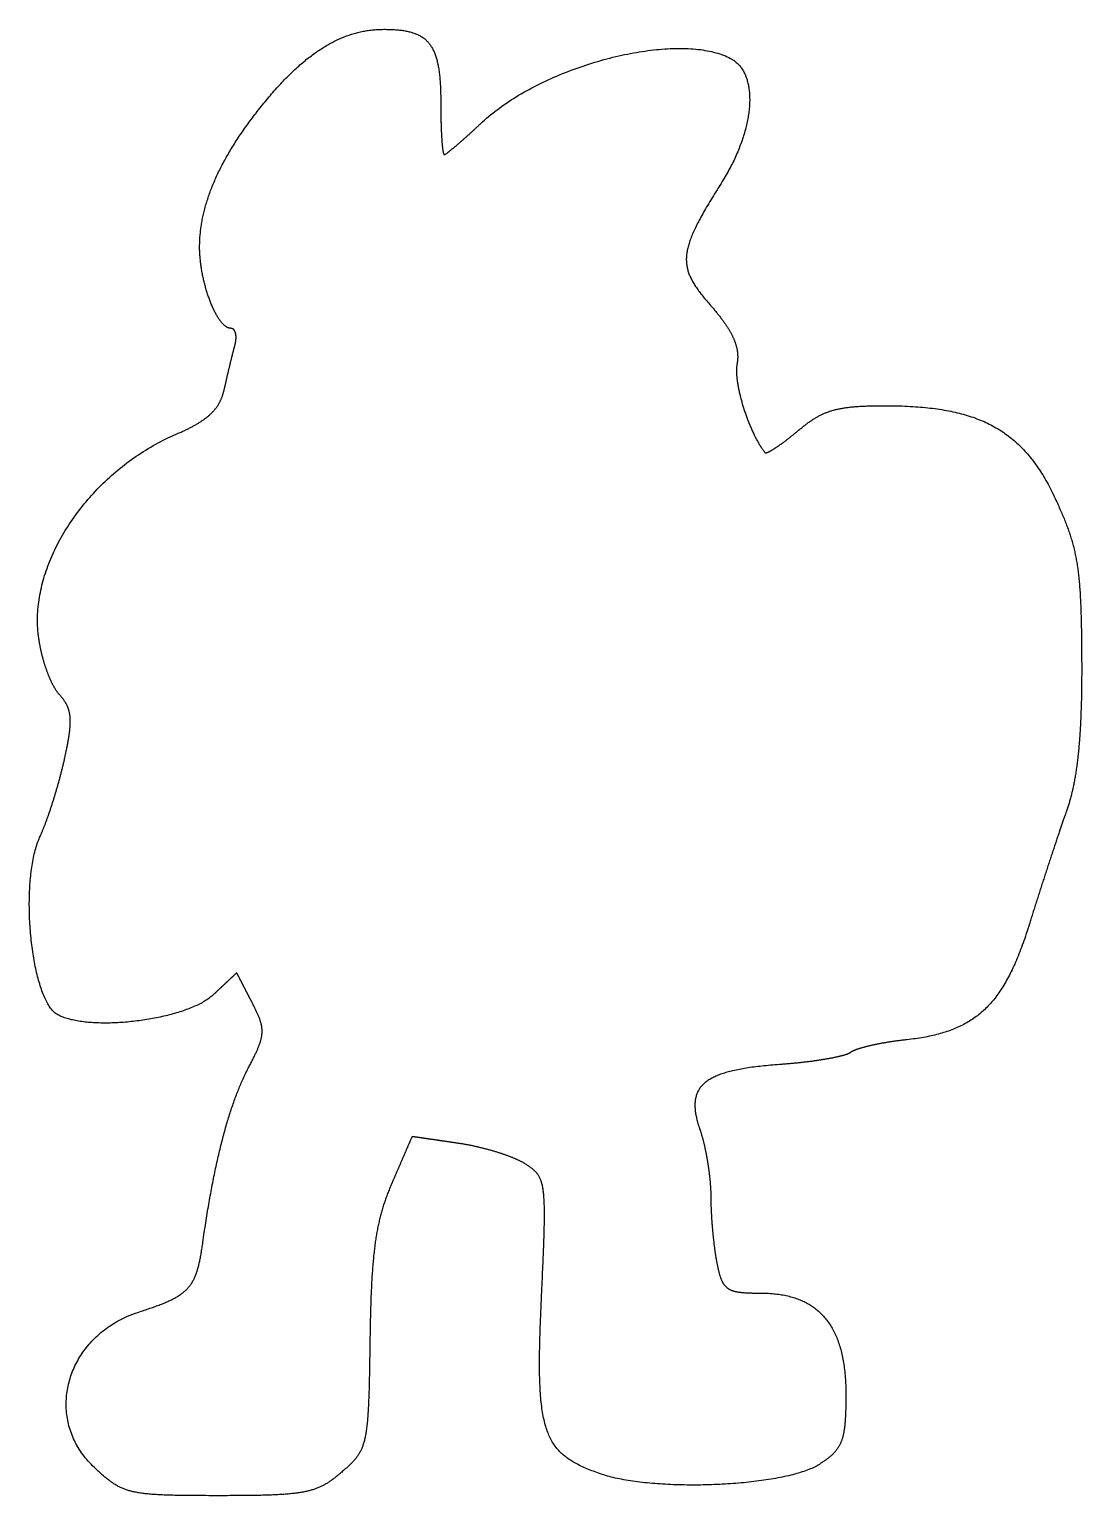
# Model space of a CAD drawing. Extents: x 329 to 438, y 296 to 448.
import ezdxf

# ---------------------------------------------------------------- set-up
doc = ezdxf.new("R2010")
doc.units = 0
doc.layers.get('0').update_dxf_attribs({"linetype": 'CONTINUOUS'})

msp = doc.modelspace()

# ---------------------------------------------------------------- linework, layer by layer
at = {"color": 7}
msp.add_lwpolyline([(335.892, 298.727), (335.892, 298.727)], close=True, dxfattribs=at)
msp.add_polyline3d([(332.074, 345.672, 0), (331.988, 345.721, 0), (331.904, 345.778, 0), (331.82, 345.841, 0), (331.737, 345.911, 0), (331.655, 345.987, 0), (331.575, 346.07, 0), (331.495, 346.159, 0), (331.416, 346.254, 0), (331.339, 346.355, 0), (331.263, 346.462, 0), (331.187, 346.574, 0), (331.113, 346.692, 0), (331.041, 346.816, 0), (330.969, 346.945, 0), (330.898, 347.079, 0), (330.829, 347.219, 0), (330.761, 347.363, 0), (330.694, 347.512, 0), (330.628, 347.666, 0), (330.563, 347.825, 0), (330.5, 347.988, 0), (330.438, 348.155, 0), (330.377, 348.327, 0), (330.318, 348.503, 0), (330.26, 348.683, 0), (330.203, 348.867, 0), (330.147, 349.054, 0), (330.093, 349.246, 0), (330.04, 349.44, 0), (329.989, 349.638, 0), (329.939, 349.84, 0), (329.89, 350.044, 0), (329.842, 350.252, 0), (329.796, 350.462, 0), (329.752, 350.676, 0), (329.709, 350.892, 0), (329.667, 351.11, 0), (329.627, 351.331, 0), (329.588, 351.554, 0), (329.551, 351.779, 0), (329.515, 352.007, 0), (329.481, 352.236, 0), (329.448, 352.467, 0), (329.417, 352.7, 0), (329.387, 352.934, 0), (329.359, 353.17, 0), (329.332, 353.407, 0), (329.307, 353.645, 0), (329.284, 353.884, 0), (329.262, 354.125, 0), (329.242, 354.366, 0), (329.223, 354.607, 0), (329.206, 354.849, 0), (329.191, 355.092, 0), (329.177, 355.335, 0), (329.165, 355.578, 0), (329.155, 355.822, 0), (329.146, 356.065, 0), (329.139, 356.308, 0), (329.134, 356.551, 0), (329.131, 356.793, 0), (329.129, 357.035, 0), (329.129, 357.276, 0), (329.131, 357.517, 0), (329.134, 357.756, 0), (329.14, 357.995, 0), (329.147, 358.232, 0), (329.156, 358.468, 0), (329.167, 358.702, 0), (329.18, 358.936, 0), (329.194, 359.167, 0), (329.211, 359.397, 0), (329.229, 359.624, 0), (329.249, 359.85, 0), (329.271, 360.074, 0), (329.295, 360.295, 0), (329.321, 360.514, 0), (329.349, 360.73, 0), (329.379, 360.944, 0), (329.411, 361.155, 0), (329.445, 361.363, 0), (329.481, 361.569, 0), (329.519, 361.771, 0), (329.558, 361.969, 0), (329.6, 362.165, 0), (329.644, 362.357, 0), (329.69, 362.545, 0), (329.738, 362.73, 0), (329.788, 362.91, 0), (329.84, 363.087, 0), (329.895, 363.26, 0), (329.951, 363.428, 0), (330.01, 363.592, 0), (330.07, 363.752, 0), (330.133, 363.907, 0), (330.198, 364.057, 0), (330.248, 364.167, 0), (330.274, 364.223, 0), (330.3, 364.279, 0), (330.325, 364.337, 0), (330.351, 364.396, 0), (330.378, 364.456, 0), (330.404, 364.517, 0), (330.431, 364.579, 0), (330.457, 364.642, 0), (330.484, 364.707, 0), (330.511, 364.772, 0), (330.539, 364.838, 0), (330.566, 364.906, 0), (330.594, 364.974, 0), (330.621, 365.043, 0), (330.649, 365.114, 0), (330.677, 365.185, 0), (330.705, 365.257, 0), (330.733, 365.33, 0), (330.761, 365.403, 0), (330.79, 365.478, 0), (330.818, 365.554, 0), (330.847, 365.63, 0), (330.875, 365.707, 0), (330.904, 365.785, 0), (330.933, 365.863, 0), (330.962, 365.943, 0), (330.99, 366.023, 0), (331.019, 366.103, 0), (331.048, 366.185, 0), (331.077, 366.267, 0), (331.106, 366.349, 0), (331.135, 366.433, 0), (331.165, 366.517, 0), (331.194, 366.601, 0), (331.223, 366.686, 0), (331.252, 366.772, 0), (331.281, 366.858, 0), (331.31, 366.944, 0), (331.339, 367.031, 0), (331.368, 367.119, 0), (331.397, 367.207, 0), (331.426, 367.295, 0), (331.455, 367.384, 0), (331.484, 367.474, 0), (331.513, 367.563, 0), (331.542, 367.653, 0), (331.571, 367.743, 0), (331.599, 367.834, 0), (331.628, 367.925, 0), (331.657, 368.016, 0), (331.685, 368.108, 0), (331.714, 368.199, 0), (331.742, 368.291, 0), (331.77, 368.384, 0), (331.798, 368.476, 0), (331.826, 368.568, 0), (331.854, 368.661, 0), (331.882, 368.754, 0), (331.909, 368.847, 0), (331.937, 368.94, 0), (331.964, 369.033, 0), (331.991, 369.126, 0), (332.018, 369.219, 0), (332.045, 369.312, 0), (332.071, 369.406, 0), (332.098, 369.499, 0), (332.124, 369.592, 0), (332.15, 369.685, 0), (332.176, 369.778, 0), (332.202, 369.871, 0), (332.228, 369.964, 0), (332.253, 370.056, 0), (332.278, 370.149, 0), (332.303, 370.241, 0), (332.328, 370.333, 0), (332.352, 370.425, 0), (332.376, 370.517, 0), (332.4, 370.608, 0), (332.424, 370.699, 0), (332.447, 370.79, 0), (332.47, 370.881, 0), (332.493, 370.971, 0), (332.516, 371.061, 0), (332.538, 371.151, 0), (332.56, 371.24, 0), (332.582, 371.329, 0), (332.603, 371.417, 0), (332.625, 371.505, 0), (332.645, 371.593, 0), (332.666, 371.68, 0), (332.686, 371.766, 0), (332.706, 371.852, 0), (332.726, 371.938, 0), (332.745, 372.023, 0), (332.764, 372.107, 0), (332.782, 372.191, 0), (332.808, 372.309, 0), (332.835, 372.435, 0), (332.862, 372.56, 0), (332.888, 372.682, 0), (332.913, 372.802, 0), (332.938, 372.92, 0), (332.962, 373.037, 0), (332.986, 373.151, 0), (333.009, 373.264, 0), (333.031, 373.375, 0), (333.052, 373.485, 0), (333.073, 373.592, 0), (333.093, 373.698, 0), (333.113, 373.802, 0), (333.131, 373.904, 0), (333.149, 374.005, 0), (333.167, 374.104, 0), (333.184, 374.202, 0), (333.2, 374.298, 0), (333.215, 374.392, 0), (333.23, 374.485, 0), (333.244, 374.577, 0), (333.257, 374.666, 0), (333.27, 374.755, 0), (333.282, 374.842, 0), (333.293, 374.928, 0), (333.304, 375.012, 0), (333.314, 375.095, 0), (333.323, 375.176, 0), (333.332, 375.257, 0), (333.339, 375.335, 0), (333.346, 375.413, 0), (333.353, 375.49, 0), (333.359, 375.565, 0), (333.363, 375.639, 0), (333.368, 375.712, 0), (333.371, 375.784, 0), (333.374, 375.854, 0), (333.376, 375.924, 0), (333.378, 375.992, 0), (333.378, 376.06, 0), (333.378, 376.126, 0), (333.377, 376.192, 0), (333.376, 376.256, 0), (333.374, 376.32, 0), (333.371, 376.382, 0), (333.367, 376.444, 0), (333.362, 376.505, 0), (333.357, 376.565, 0), (333.351, 376.624, 0), (333.345, 376.683, 0), (333.337, 376.74, 0), (333.329, 376.797, 0), (333.32, 376.853, 0), (333.31, 376.909, 0), (333.3, 376.964, 0), (333.289, 377.018, 0), (333.277, 377.071, 0), (333.264, 377.124, 0), (333.251, 377.176, 0), (333.236, 377.228, 0), (333.221, 377.279, 0), (333.205, 377.33, 0), (333.189, 377.38, 0), (333.172, 377.43, 0), (333.153, 377.479, 0), (333.134, 377.528, 0), (333.115, 377.577, 0), (333.094, 377.625, 0), (333.073, 377.673, 0), (333.051, 377.72, 0), (333.028, 377.768, 0), (333.005, 377.815, 0), (332.98, 377.861, 0), (332.955, 377.908, 0), (332.929, 377.954, 0), (332.902, 378.001, 0), (332.875, 378.047, 0), (332.846, 378.093, 0), (332.817, 378.138, 0), (332.787, 378.184, 0), (332.756, 378.23, 0), (332.724, 378.276, 0), (332.692, 378.321, 0), (332.659, 378.367, 0), (332.625, 378.413, 0), (332.59, 378.459, 0), (332.554, 378.505, 0), (332.517, 378.551, 0), (332.48, 378.597, 0), (332.442, 378.643, 0), (332.403, 378.69, 0), (332.363, 378.737, 0), (332.322, 378.784, 0), (332.28, 378.831, 0), (332.238, 378.879, 0), (332.198, 378.924, 0), (332.169, 378.956, 0), (332.141, 378.989, 0), (332.113, 379.023, 0), (332.084, 379.059, 0), (332.056, 379.095, 0), (332.028, 379.132, 0), (331.999, 379.171, 0), (331.971, 379.21, 0), (331.943, 379.251, 0), (331.914, 379.293, 0), (331.886, 379.335, 0), (331.858, 379.379, 0), (331.829, 379.423, 0), (331.801, 379.469, 0), (331.773, 379.515, 0), (331.745, 379.563, 0), (331.717, 379.611, 0), (331.689, 379.66, 0), (331.661, 379.71, 0), (331.633, 379.761, 0), (331.605, 379.813, 0), (331.577, 379.866, 0), (331.549, 379.919, 0), (331.521, 379.973, 0), (331.494, 380.028, 0), (331.466, 380.084, 0), (331.439, 380.141, 0), (331.412, 380.198, 0), (331.384, 380.256, 0), (331.357, 380.315, 0), (331.33, 380.375, 0), (331.303, 380.435, 0), (331.277, 380.496, 0), (331.25, 380.557, 0), (331.224, 380.619, 0), (331.197, 380.682, 0), (331.171, 380.746, 0), (331.145, 380.81, 0), (331.119, 380.875, 0), (331.094, 380.94, 0), (331.068, 381.006, 0), (331.043, 381.072, 0), (331.017, 381.139, 0), (330.992, 381.207, 0), (330.967, 381.274, 0), (330.943, 381.343, 0), (330.918, 381.412, 0), (330.894, 381.481, 0), (330.87, 381.551, 0), (330.846, 381.621, 0), (330.823, 381.692, 0), (330.799, 381.763, 0), (330.776, 381.835, 0), (330.753, 381.907, 0), (330.73, 381.979, 0), (330.708, 382.051, 0), (330.685, 382.124, 0), (330.663, 382.198, 0), (330.642, 382.271, 0), (330.62, 382.345, 0), (330.599, 382.419, 0), (330.578, 382.494, 0), (330.557, 382.568, 0), (330.537, 382.643, 0), (330.517, 382.718, 0), (330.497, 382.794, 0), (330.478, 382.869, 0), (330.458, 382.945, 0), (330.439, 383.021, 0), (330.421, 383.096, 0), (330.403, 383.173, 0), (330.385, 383.249, 0), (330.367, 383.325, 0), (330.35, 383.402, 0), (330.333, 383.478, 0), (330.316, 383.555, 0), (330.3, 383.631, 0), (330.284, 383.708, 0), (330.268, 383.785, 0), (330.253, 383.861, 0), (330.238, 383.938, 0), (330.223, 384.015, 0), (330.209, 384.091, 0), (330.196, 384.168, 0), (330.182, 384.244, 0), (330.169, 384.321, 0), (330.157, 384.397, 0), (330.144, 384.473, 0), (330.133, 384.549, 0), (330.121, 384.625, 0), (330.11, 384.701, 0), (330.1, 384.776, 0), (330.09, 384.852, 0), (330.08, 384.927, 0), (330.071, 385.002, 0), (330.062, 385.077, 0), (330.044, 385.246, 0), (330.021, 385.487, 0), (330.004, 385.73, 0), (329.991, 385.973, 0), (329.982, 386.217, 0), (329.978, 386.462, 0), (329.979, 386.707, 0), (329.984, 386.953, 0), (329.993, 387.2, 0), (330.007, 387.447, 0), (330.025, 387.695, 0), (330.048, 387.943, 0), (330.074, 388.192, 0), (330.105, 388.441, 0), (330.141, 388.691, 0), (330.18, 388.94, 0), (330.224, 389.19, 0), (330.271, 389.44, 0), (330.323, 389.69, 0), (330.379, 389.941, 0), (330.439, 390.191, 0), (330.503, 390.441, 0), (330.571, 390.692, 0), (330.642, 390.942, 0), (330.718, 391.192, 0), (330.798, 391.442, 0), (330.881, 391.692, 0), (330.968, 391.941, 0), (331.059, 392.19, 0), (331.154, 392.439, 0), (331.253, 392.687, 0), (331.355, 392.935, 0), (331.46, 393.183, 0), (331.57, 393.429, 0), (331.683, 393.676, 0), (331.799, 393.921, 0), (331.92, 394.166, 0), (332.043, 394.41, 0), (332.17, 394.654, 0), (332.301, 394.896, 0), (332.434, 395.138, 0), (332.572, 395.379, 0), (332.712, 395.619, 0), (332.856, 395.857, 0), (333.003, 396.095, 0), (333.154, 396.332, 0), (333.307, 396.567, 0), (333.464, 396.802, 0), (333.624, 397.035, 0), (333.787, 397.266, 0), (333.953, 397.497, 0), (334.122, 397.726, 0), (334.294, 397.954, 0), (334.469, 398.18, 0), (334.647, 398.404, 0), (334.828, 398.627, 0), (335.012, 398.849, 0), (335.199, 399.069, 0), (335.388, 399.287, 0), (335.581, 399.503, 0), (335.776, 399.718, 0), (335.974, 399.931, 0), (336.174, 400.142, 0), (336.378, 400.351, 0), (336.583, 400.558, 0), (336.792, 400.763, 0), (337.003, 400.965, 0), (337.216, 401.166, 0), (337.432, 401.365, 0), (337.651, 401.561, 0), (337.872, 401.755, 0), (338.095, 401.947, 0), (338.321, 402.137, 0), (338.549, 402.324, 0), (338.78, 402.508, 0), (339.012, 402.691, 0), (339.247, 402.87, 0), (339.484, 403.047, 0), (339.724, 403.222, 0), (339.965, 403.394, 0), (340.209, 403.563, 0), (340.455, 403.729, 0), (340.703, 403.893, 0), (340.952, 404.053, 0), (341.204, 404.211, 0), (341.458, 404.366, 0), (341.714, 404.518, 0), (341.971, 404.667, 0), (342.231, 404.812, 0), (342.492, 404.955, 0), (342.756, 405.094, 0), (343.02, 405.231, 0), (343.287, 405.363, 0), (343.556, 405.493, 0), (343.826, 405.619, 0), (344.097, 405.742, 0), (344.371, 405.862, 0), (344.478, 405.908, 0), (344.577, 405.951, 0), (344.675, 405.994, 0), (344.772, 406.037, 0), (344.867, 406.08, 0), (344.961, 406.122, 0), (345.054, 406.165, 0), (345.146, 406.207, 0), (345.236, 406.249, 0), (345.325, 406.292, 0), (345.413, 406.334, 0), (345.5, 406.376, 0), (345.586, 406.418, 0), (345.67, 406.46, 0), (345.753, 406.502, 0), (345.835, 406.544, 0), (345.916, 406.586, 0), (345.996, 406.628, 0), (346.075, 406.67, 0), (346.152, 406.712, 0), (346.229, 406.754, 0), (346.304, 406.796, 0), (346.378, 406.838, 0), (346.451, 406.88, 0), (346.523, 406.922, 0), (346.594, 406.964, 0), (346.663, 407.006, 0), (346.732, 407.048, 0), (346.8, 407.091, 0), (346.866, 407.133, 0), (346.932, 407.176, 0), (346.996, 407.218, 0), (347.06, 407.261, 0), (347.122, 407.303, 0), (347.183, 407.346, 0), (347.244, 407.389, 0), (347.303, 407.432, 0), (347.362, 407.476, 0), (347.419, 407.519, 0), (347.476, 407.563, 0), (347.531, 407.606, 0), (347.586, 407.65, 0), (347.639, 407.694, 0), (347.692, 407.738, 0), (347.744, 407.783, 0), (347.794, 407.828, 0), (347.844, 407.872, 0), (347.893, 407.917, 0), (347.941, 407.963, 0), (347.989, 408.008, 0), (348.035, 408.054, 0), (348.08, 408.1, 0), (348.125, 408.146, 0), (348.169, 408.193, 0), (348.211, 408.24, 0), (348.253, 408.287, 0), (348.295, 408.334, 0), (348.335, 408.382, 0), (348.375, 408.429, 0), (348.413, 408.478, 0), (348.451, 408.526, 0), (348.488, 408.575, 0), (348.525, 408.624, 0), (348.56, 408.674, 0), (348.595, 408.724, 0), (348.629, 408.774, 0), (348.662, 408.825, 0), (348.695, 408.876, 0), (348.727, 408.927, 0), (348.758, 408.979, 0), (348.788, 409.031, 0), (348.818, 409.083, 0), (348.847, 409.136, 0), (348.875, 409.19, 0), (348.903, 409.244, 0), (348.93, 409.298, 0), (348.956, 409.352, 0), (348.982, 409.408, 0), (349.007, 409.463, 0), (349.031, 409.519, 0), (349.055, 409.576, 0), (349.078, 409.633, 0), (349.1, 409.69, 0), (349.122, 409.748, 0), (349.143, 409.806, 0), (349.164, 409.865, 0), (349.184, 409.925, 0), (349.203, 409.985, 0), (349.222, 410.045, 0), (349.24, 410.106, 0), (349.258, 410.168, 0), (349.275, 410.23, 0), (349.292, 410.293, 0), (349.308, 410.356, 0), (349.324, 410.42, 0), (349.339, 410.485, 0), (349.352, 410.544, 0), (349.363, 410.592, 0), (349.374, 410.64, 0), (349.385, 410.689, 0), (349.396, 410.738, 0), (349.407, 410.787, 0), (349.418, 410.836, 0), (349.429, 410.886, 0), (349.44, 410.936, 0), (349.452, 410.987, 0), (349.463, 411.037, 0), (349.475, 411.088, 0), (349.487, 411.139, 0), (349.498, 411.19, 0), (349.51, 411.241, 0), (349.522, 411.293, 0), (349.534, 411.344, 0), (349.546, 411.396, 0), (349.558, 411.448, 0), (349.57, 411.5, 0), (349.582, 411.552, 0), (349.594, 411.605, 0), (349.606, 411.657, 0), (349.618, 411.71, 0), (349.631, 411.762, 0), (349.643, 411.815, 0), (349.655, 411.867, 0), (349.667, 411.92, 0), (349.68, 411.973, 0), (349.692, 412.026, 0), (349.705, 412.079, 0), (349.717, 412.131, 0), (349.73, 412.184, 0), (349.742, 412.237, 0), (349.755, 412.29, 0), (349.767, 412.343, 0), (349.78, 412.395, 0), (349.792, 412.448, 0), (349.805, 412.5, 0), (349.817, 412.553, 0), (349.83, 412.605, 0), (349.842, 412.658, 0), (349.855, 412.71, 0), (349.867, 412.762, 0), (349.879, 412.814, 0), (349.892, 412.866, 0), (349.904, 412.917, 0), (349.917, 412.969, 0), (349.929, 413.02, 0), (349.941, 413.071, 0), (349.954, 413.122, 0), (349.966, 413.173, 0), (349.978, 413.223, 0), (349.991, 413.273, 0), (350.003, 413.323, 0), (350.015, 413.373, 0), (350.027, 413.423, 0), (350.039, 413.472, 0), (350.051, 413.521, 0), (350.063, 413.57, 0), (350.075, 413.618, 0), (350.087, 413.666, 0), (350.098, 413.714, 0), (350.11, 413.761, 0), (350.122, 413.808, 0), (350.133, 413.855, 0), (350.145, 413.901, 0), (350.156, 413.947, 0), (350.168, 413.993, 0), (350.179, 414.038, 0), (350.19, 414.083, 0), (350.201, 414.127, 0), (350.212, 414.171, 0), (350.223, 414.214, 0), (350.234, 414.257, 0), (350.245, 414.3, 0), (350.256, 414.342, 0), (350.266, 414.383, 0), (350.277, 414.425, 0), (350.287, 414.465, 0), (350.297, 414.505, 0), (350.307, 414.545, 0), (350.317, 414.584, 0), (350.327, 414.622, 0), (350.337, 414.66, 0), (350.347, 414.698, 0), (350.356, 414.734, 0), (350.366, 414.771, 0), (350.375, 414.806, 0), (350.384, 414.841, 0), (350.393, 414.875, 0), (350.402, 414.909, 0), (350.411, 414.942, 0), (350.42, 414.975, 0), (350.428, 415.006, 0), (350.437, 415.038, 0), (350.445, 415.068, 0), (350.453, 415.098, 0), (350.461, 415.128, 0), (350.468, 415.157, 0), (350.475, 415.187, 0), (350.482, 415.216, 0), (350.489, 415.245, 0), (350.495, 415.274, 0), (350.501, 415.303, 0), (350.507, 415.332, 0), (350.512, 415.361, 0), (350.517, 415.389, 0), (350.522, 415.418, 0), (350.527, 415.446, 0), (350.531, 415.474, 0), (350.535, 415.502, 0), (350.539, 415.53, 0), (350.542, 415.557, 0), (350.546, 415.584, 0), (350.549, 415.612, 0), (350.551, 415.639, 0), (350.554, 415.665, 0), (350.556, 415.692, 0), (350.557, 415.718, 0), (350.559, 415.745, 0), (350.56, 415.77, 0), (350.561, 415.796, 0), (350.562, 415.822, 0), (350.563, 415.847, 0), (350.563, 415.872, 0), (350.563, 415.897, 0), (350.563, 415.922, 0), (350.562, 415.946, 0), (350.561, 415.97, 0), (350.56, 415.994, 0), (350.559, 416.018, 0), (350.557, 416.041, 0), (350.555, 416.064, 0), (350.553, 416.087, 0), (350.551, 416.11, 0), (350.548, 416.132, 0), (350.545, 416.154, 0), (350.542, 416.176, 0), (350.539, 416.197, 0), (350.535, 416.219, 0), (350.531, 416.24, 0), (350.527, 416.26, 0), (350.523, 416.28, 0), (350.518, 416.3, 0), (350.513, 416.32, 0), (350.508, 416.34, 0), (350.503, 416.359, 0), (350.497, 416.377, 0), (350.492, 416.396, 0), (350.486, 416.414, 0), (350.479, 416.432, 0), (350.473, 416.449, 0), (350.466, 416.466, 0), (350.459, 416.483, 0), (350.452, 416.5, 0), (350.444, 416.516, 0), (350.436, 416.531, 0), (350.429, 416.547, 0), (350.42, 416.562, 0), (350.412, 416.576, 0), (350.403, 416.591, 0), (350.394, 416.604, 0), (350.385, 416.618, 0), (350.376, 416.631, 0), (350.367, 416.644, 0), (350.357, 416.656, 0), (350.347, 416.668, 0), (350.337, 416.68, 0), (350.326, 416.691, 0), (350.316, 416.701, 0), (350.305, 416.712, 0), (350.294, 416.722, 0), (350.282, 416.731, 0), (350.271, 416.74, 0), (350.259, 416.749, 0), (350.247, 416.757, 0), (350.235, 416.765, 0), (350.223, 416.772, 0), (350.21, 416.779, 0), (350.197, 416.785, 0), (350.184, 416.791, 0), (350.171, 416.797, 0), (350.158, 416.802, 0), (350.144, 416.806, 0), (350.13, 416.81, 0), (350.116, 416.814, 0), (350.102, 416.817, 0), (350.088, 416.82, 0), (350.073, 416.822, 0), (350.058, 416.824, 0), (350.043, 416.825, 0), (350.028, 416.825, 0), (350.009, 416.826, 0), (349.965, 416.828, 0), (349.92, 416.832, 0), (349.876, 416.84, 0), (349.831, 416.851, 0), (349.786, 416.865, 0), (349.741, 416.882, 0), (349.696, 416.901, 0), (349.651, 416.923, 0), (349.605, 416.948, 0), (349.559, 416.975, 0), (349.514, 417.006, 0), (349.468, 417.039, 0), (349.422, 417.074, 0), (349.376, 417.112, 0), (349.33, 417.152, 0), (349.284, 417.195, 0), (349.238, 417.241, 0), (349.191, 417.289, 0), (349.145, 417.339, 0), (349.099, 417.391, 0), (349.053, 417.446, 0), (349.007, 417.503, 0), (348.961, 417.562, 0), (348.915, 417.623, 0), (348.87, 417.686, 0), (348.824, 417.752, 0), (348.778, 417.819, 0), (348.733, 417.889, 0), (348.688, 417.96, 0), (348.643, 418.034, 0), (348.598, 418.109, 0), (348.553, 418.186, 0), (348.509, 418.265, 0), (348.465, 418.346, 0), (348.421, 418.428, 0), (348.377, 418.512, 0), (348.333, 418.598, 0), (348.29, 418.685, 0), (348.247, 418.774, 0), (348.205, 418.865, 0), (348.163, 418.957, 0), (348.121, 419.05, 0), (348.079, 419.145, 0), (348.038, 419.241, 0), (347.997, 419.339, 0), (347.957, 419.438, 0), (347.917, 419.538, 0), (347.878, 419.639, 0), (347.839, 419.742, 0), (347.8, 419.846, 0), (347.762, 419.951, 0), (347.725, 420.057, 0), (347.688, 420.164, 0), (347.651, 420.271, 0), (347.615, 420.38, 0), (347.58, 420.49, 0), (347.545, 420.601, 0), (347.51, 420.713, 0), (347.477, 420.825, 0), (347.444, 420.938, 0), (347.411, 421.052, 0), (347.379, 421.167, 0), (347.348, 421.282, 0), (347.318, 421.398, 0), (347.288, 421.514, 0), (347.259, 421.631, 0), (347.231, 421.748, 0), (347.203, 421.866, 0), (347.176, 421.985, 0), (347.15, 422.103, 0), (347.125, 422.222, 0), (347.1, 422.342, 0), (347.076, 422.461, 0), (347.053, 422.581, 0), (347.031, 422.701, 0), (347.01, 422.821, 0), (346.99, 422.942, 0), (346.97, 423.062, 0), (346.952, 423.182, 0), (346.934, 423.303, 0), (346.917, 423.423, 0), (346.901, 423.543, 0), (346.887, 423.663, 0), (346.873, 423.783, 0), (346.86, 423.903, 0), (346.848, 424.023, 0), (346.837, 424.142, 0), (346.827, 424.261, 0), (346.818, 424.38, 0), (346.81, 424.498, 0), (346.804, 424.616, 0), (346.798, 424.733, 0), (346.794, 424.85, 0), (346.79, 424.966, 0), (346.788, 425.082, 0), (346.787, 425.197, 0), (346.787, 425.323, 0), (346.788, 425.459, 0), (346.791, 425.595, 0), (346.795, 425.732, 0), (346.8, 425.869, 0), (346.807, 426.006, 0), (346.815, 426.144, 0), (346.824, 426.281, 0), (346.834, 426.419, 0), (346.846, 426.557, 0), (346.86, 426.695, 0), (346.874, 426.834, 0), (346.89, 426.973, 0), (346.907, 427.112, 0), (346.926, 427.251, 0), (346.945, 427.39, 0), (346.967, 427.53, 0), (346.989, 427.67, 0), (347.013, 427.81, 0), (347.038, 427.95, 0), (347.064, 428.091, 0), (347.092, 428.232, 0), (347.121, 428.373, 0), (347.152, 428.514, 0), (347.183, 428.656, 0), (347.216, 428.798, 0), (347.251, 428.94, 0), (347.287, 429.083, 0), (347.324, 429.225, 0), (347.362, 429.368, 0), (347.402, 429.511, 0), (347.443, 429.655, 0), (347.485, 429.798, 0), (347.529, 429.942, 0), (347.574, 430.087, 0), (347.621, 430.231, 0), (347.669, 430.376, 0), (347.718, 430.521, 0), (347.768, 430.666, 0), (347.82, 430.812, 0), (347.873, 430.958, 0), (347.928, 431.104, 0), (347.984, 431.251, 0), (348.041, 431.397, 0), (348.099, 431.544, 0), (348.159, 431.692, 0), (348.22, 431.839, 0), (348.283, 431.987, 0), (348.347, 432.135, 0), (348.412, 432.284, 0), (348.479, 432.433, 0), (348.547, 432.582, 0), (348.616, 432.731, 0), (348.687, 432.881, 0), (348.759, 433.031, 0), (348.832, 433.181, 0), (348.907, 433.332, 0), (348.983, 433.483, 0), (349.061, 433.634, 0), (349.14, 433.786, 0), (349.22, 433.938, 0), (349.301, 434.09, 0), (349.384, 434.242, 0), (349.469, 434.395, 0), (349.554, 434.548, 0), (349.641, 434.702, 0), (349.73, 434.856, 0), (349.819, 435.01, 0), (349.91, 435.164, 0), (350.003, 435.319, 0), (350.097, 435.474, 0), (350.192, 435.63, 0), (350.289, 435.786, 0), (350.387, 435.942, 0), (350.486, 436.098, 0), (350.587, 436.255, 0), (350.689, 436.413, 0), (350.792, 436.57, 0), (350.897, 436.728, 0), (351.003, 436.886, 0), (351.111, 437.045, 0), (351.219, 437.204, 0), (351.33, 437.363, 0), (351.441, 437.523, 0), (351.555, 437.683, 0), (351.669, 437.843, 0), (351.785, 438.004, 0), (351.902, 438.165, 0), (352.021, 438.327, 0), (352.141, 438.489, 0), (352.262, 438.651, 0), (352.385, 438.814, 0), (352.509, 438.977, 0), (352.634, 439.14, 0), (352.761, 439.304, 0), (352.889, 439.468, 0), (353.019, 439.632, 0), (353.157, 439.806, 0), (353.295, 439.978, 0), (353.433, 440.148, 0), (353.571, 440.317, 0), (353.708, 440.483, 0), (353.845, 440.647, 0), (353.982, 440.809, 0), (354.118, 440.97, 0), (354.254, 441.128, 0), (354.39, 441.285, 0), (354.526, 441.439, 0), (354.661, 441.591, 0), (354.796, 441.742, 0), (354.931, 441.891, 0), (355.066, 442.037, 0), (355.2, 442.182, 0), (355.334, 442.325, 0), (355.468, 442.466, 0), (355.602, 442.604, 0), (355.735, 442.741, 0), (355.869, 442.877, 0), (356.002, 443.01, 0), (356.135, 443.141, 0), (356.267, 443.27, 0), (356.4, 443.398, 0), (356.532, 443.523, 0), (356.665, 443.647, 0), (356.797, 443.769, 0), (356.929, 443.888, 0), (357.06, 444.006, 0), (357.192, 444.122, 0), (357.323, 444.237, 0), (357.455, 444.349, 0), (357.586, 444.459, 0), (357.717, 444.568, 0), (357.848, 444.675, 0), (357.979, 444.779, 0), (358.11, 444.882, 0), (358.241, 444.984, 0), (358.371, 445.083, 0), (358.502, 445.18, 0), (358.633, 445.276, 0), (358.763, 445.37, 0), (358.893, 445.462, 0), (359.024, 445.552, 0), (359.154, 445.64, 0), (359.284, 445.727, 0), (359.414, 445.811, 0), (359.545, 445.894, 0), (359.675, 445.975, 0), (359.805, 446.055, 0), (359.935, 446.132, 0), (360.065, 446.208, 0), (360.195, 446.282, 0), (360.325, 446.354, 0), (360.455, 446.424, 0), (360.586, 446.492, 0), (360.716, 446.559, 0), (360.846, 446.624, 0), (360.976, 446.687, 0), (361.107, 446.749, 0), (361.237, 446.809, 0), (361.367, 446.866, 0), (361.498, 446.923, 0), (361.628, 446.977, 0), (361.759, 447.03, 0), (361.89, 447.081, 0), (362.02, 447.13, 0), (362.151, 447.177, 0), (362.282, 447.223, 0), (362.413, 447.267, 0), (362.545, 447.309, 0), (362.676, 447.35, 0), (362.807, 447.389, 0), (362.939, 447.426, 0), (363.071, 447.461, 0), (363.203, 447.495, 0), (363.335, 447.527, 0), (363.467, 447.558, 0), (363.599, 447.586, 0), (363.732, 447.613, 0), (363.864, 447.639, 0), (363.997, 447.662, 0), (364.13, 447.684, 0), (364.263, 447.704, 0), (364.397, 447.723, 0), (364.53, 447.74, 0), (364.664, 447.755, 0), (364.798, 447.769, 0), (364.933, 447.781, 0), (365.067, 447.791, 0), (365.202, 447.8, 0), (365.337, 447.807, 0), (365.472, 447.812, 0), (365.608, 447.816, 0), (365.743, 447.818, 0), (365.883, 447.819, 0), (366.031, 447.819, 0), (366.176, 447.817, 0), (366.319, 447.815, 0), (366.459, 447.811, 0), (366.598, 447.807, 0), (366.734, 447.801, 0), (366.867, 447.794, 0), (366.999, 447.786, 0), (367.128, 447.777, 0), (367.255, 447.767, 0), (367.38, 447.756, 0), (367.503, 447.743, 0), (367.623, 447.73, 0), (367.742, 447.715, 0), (367.858, 447.699, 0), (367.972, 447.681, 0), (368.084, 447.662, 0), (368.194, 447.642, 0), (368.302, 447.621, 0), (368.408, 447.598, 0), (368.512, 447.574, 0), (368.614, 447.548, 0), (368.714, 447.521, 0), (368.812, 447.492, 0), (368.908, 447.462, 0), (369.002, 447.431, 0), (369.094, 447.397, 0), (369.185, 447.363, 0), (369.273, 447.327, 0), (369.359, 447.289, 0), (369.444, 447.249, 0), (369.527, 447.208, 0), (369.608, 447.166, 0), (369.687, 447.121, 0), (369.765, 447.075, 0), (369.84, 447.027, 0), (369.914, 446.978, 0), (369.986, 446.927, 0), (370.057, 446.873, 0), (370.126, 446.819, 0), (370.193, 446.762, 0), (370.258, 446.703, 0), (370.322, 446.643, 0), (370.384, 446.58, 0), (370.445, 446.516, 0), (370.503, 446.45, 0), (370.561, 446.382, 0), (370.617, 446.311, 0), (370.671, 446.239, 0), (370.724, 446.165, 0), (370.775, 446.089, 0), (370.824, 446.011, 0), (370.873, 445.93, 0), (370.919, 445.848, 0), (370.965, 445.763, 0), (371.009, 445.676, 0), (371.051, 445.587, 0), (371.092, 445.496, 0), (371.132, 445.402, 0), (371.17, 445.307, 0), (371.207, 445.209, 0), (371.243, 445.109, 0), (371.277, 445.006, 0), (371.31, 444.901, 0), (371.342, 444.794, 0), (371.373, 444.684, 0), (371.402, 444.572, 0), (371.43, 444.458, 0), (371.457, 444.341, 0), (371.483, 444.222, 0), (371.507, 444.1, 0), (371.53, 443.975, 0), (371.553, 443.849, 0), (371.574, 443.719, 0), (371.594, 443.587, 0), (371.612, 443.453, 0), (371.63, 443.315, 0), (371.647, 443.176, 0), (371.663, 443.033, 0), (371.677, 442.888, 0), (371.691, 442.74, 0), (371.704, 442.589, 0), (371.715, 442.436, 0), (371.726, 442.28, 0), (371.736, 442.121, 0), (371.745, 441.959, 0), (371.753, 441.795, 0), (371.76, 441.627, 0), (371.766, 441.457, 0), (371.771, 441.284, 0), (371.776, 441.108, 0), (371.78, 440.929, 0), (371.783, 440.746, 0), (371.785, 440.561, 0), (371.786, 440.373, 0), (371.787, 440.182, 0), (371.787, 440.062, 0), (371.787, 439.972, 0), (371.787, 439.882, 0), (371.787, 439.793, 0), (371.788, 439.704, 0), (371.788, 439.615, 0), (371.789, 439.527, 0), (371.79, 439.439, 0), (371.79, 439.352, 0), (371.791, 439.265, 0), (371.792, 439.179, 0), (371.794, 439.093, 0), (371.795, 439.007, 0), (371.796, 438.922, 0), (371.797, 438.838, 0), (371.799, 438.754, 0), (371.801, 438.671, 0), (371.802, 438.588, 0), (371.804, 438.505, 0), (371.806, 438.424, 0), (371.808, 438.343, 0), (371.81, 438.262, 0), (371.812, 438.182, 0), (371.814, 438.103, 0), (371.816, 438.024, 0), (371.819, 437.946, 0), (371.821, 437.869, 0), (371.824, 437.792, 0), (371.826, 437.716, 0), (371.829, 437.641, 0), (371.832, 437.566, 0), (371.835, 437.492, 0), (371.837, 437.419, 0), (371.84, 437.347, 0), (371.844, 437.275, 0), (371.847, 437.204, 0), (371.85, 437.134, 0), (371.853, 437.065, 0), (371.857, 436.996, 0), (371.86, 436.929, 0), (371.864, 436.862, 0), (371.867, 436.796, 0), (371.871, 436.731, 0), (371.874, 436.667, 0), (371.878, 436.603, 0), (371.882, 436.541, 0), (371.886, 436.479, 0), (371.89, 436.418, 0), (371.894, 436.359, 0), (371.898, 436.3, 0), (371.902, 436.242, 0), (371.907, 436.185, 0), (371.911, 436.129, 0), (371.915, 436.074, 0), (371.92, 436.02, 0), (371.924, 435.967, 0), (371.929, 435.915, 0), (371.933, 435.865, 0), (371.938, 435.815, 0), (371.943, 435.766, 0), (371.947, 435.719, 0), (371.952, 435.672, 0), (371.957, 435.627, 0), (371.962, 435.582, 0), (371.967, 435.539, 0), (371.972, 435.497, 0), (371.977, 435.456, 0), (371.982, 435.416, 0), (371.987, 435.378, 0), (371.992, 435.34, 0), (371.998, 435.304, 0), (372.003, 435.269, 0), (372.008, 435.235, 0), (372.014, 435.203, 0), (372.019, 435.172, 0), (372.025, 435.142, 0), (372.03, 435.113, 0), (372.036, 435.086, 0), (372.041, 435.059, 0), (372.047, 435.035, 0), (372.052, 435.011, 0), (372.058, 434.989, 0), (372.064, 434.968, 0), (372.07, 434.949, 0), (372.075, 434.931, 0), (372.081, 434.914, 0), (372.087, 434.899, 0), (372.093, 434.885, 0), (372.099, 434.872, 0), (372.105, 434.861, 0), (372.111, 434.852, 0), (372.117, 434.844, 0), (372.123, 434.837, 0), (372.129, 434.832, 0), (372.135, 434.828, 0), (372.141, 434.826, 0), (372.147, 434.826, 0), (372.154, 434.826, 0), (372.162, 434.828, 0), (372.171, 434.83, 0), (372.18, 434.834, 0), (372.191, 434.838, 0), (372.202, 434.843, 0), (372.215, 434.849, 0), (372.228, 434.856, 0), (372.243, 434.864, 0), (372.258, 434.873, 0), (372.274, 434.883, 0), (372.291, 434.893, 0), (372.309, 434.905, 0), (372.328, 434.917, 0), (372.348, 434.93, 0), (372.368, 434.944, 0), (372.39, 434.959, 0), (372.412, 434.975, 0), (372.435, 434.991, 0), (372.459, 435.009, 0), (372.483, 435.027, 0), (372.509, 435.046, 0), (372.535, 435.065, 0), (372.562, 435.086, 0), (372.59, 435.107, 0), (372.619, 435.129, 0), (372.648, 435.152, 0), (372.678, 435.175, 0), (372.709, 435.2, 0), (372.741, 435.225, 0), (372.773, 435.25, 0), (372.806, 435.277, 0), (372.84, 435.304, 0), (372.874, 435.332, 0), (372.909, 435.36, 0), (372.945, 435.389, 0), (372.981, 435.419, 0), (373.019, 435.45, 0), (373.056, 435.481, 0), (373.095, 435.513, 0), (373.134, 435.546, 0), (373.173, 435.579, 0), (373.214, 435.613, 0), (373.254, 435.647, 0), (373.296, 435.682, 0), (373.338, 435.718, 0), (373.381, 435.754, 0), (373.424, 435.791, 0), (373.468, 435.828, 0), (373.512, 435.866, 0), (373.557, 435.905, 0), (373.602, 435.944, 0), (373.648, 435.984, 0), (373.694, 436.024, 0), (373.741, 436.065, 0), (373.789, 436.106, 0), (373.837, 436.148, 0), (373.885, 436.191, 0), (373.934, 436.234, 0), (373.983, 436.277, 0), (374.033, 436.321, 0), (374.083, 436.365, 0), (374.134, 436.41, 0), (374.185, 436.455, 0), (374.236, 436.501, 0), (374.288, 436.548, 0), (374.34, 436.594, 0), (374.393, 436.641, 0), (374.446, 436.689, 0), (374.5, 436.737, 0), (374.553, 436.785, 0), (374.607, 436.834, 0), (374.662, 436.883, 0), (374.717, 436.933, 0), (374.772, 436.983, 0), (374.827, 437.034, 0), (374.883, 437.084, 0), (374.939, 437.135, 0), (374.995, 437.187, 0), (375.052, 437.239, 0), (375.109, 437.291, 0), (375.166, 437.343, 0), (375.223, 437.396, 0), (375.281, 437.449, 0), (375.339, 437.503, 0), (375.397, 437.557, 0), (375.455, 437.611, 0), (375.514, 437.665, 0), (375.573, 437.72, 0), (375.631, 437.775, 0), (375.691, 437.83, 0), (375.75, 437.885, 0), (375.809, 437.941, 0), (375.869, 437.997, 0), (375.929, 438.053, 0), (375.988, 438.109, 0), (376.117, 438.229, 0), (376.319, 438.414, 0), (376.527, 438.598, 0), (376.739, 438.78, 0), (376.955, 438.96, 0), (377.176, 439.139, 0), (377.401, 439.315, 0), (377.631, 439.491, 0), (377.864, 439.664, 0), (378.101, 439.835, 0), (378.343, 440.005, 0), (378.588, 440.173, 0), (378.836, 440.339, 0), (379.088, 440.503, 0), (379.344, 440.666, 0), (379.603, 440.826, 0), (379.865, 440.984, 0), (380.13, 441.14, 0), (380.399, 441.295, 0), (380.67, 441.447, 0), (380.944, 441.597, 0), (381.22, 441.745, 0), (381.5, 441.891, 0), (381.781, 442.034, 0), (382.065, 442.176, 0), (382.352, 442.315, 0), (382.64, 442.452, 0), (382.931, 442.587, 0), (383.223, 442.719, 0), (383.518, 442.849, 0), (383.814, 442.977, 0), (384.111, 443.102, 0), (384.41, 443.225, 0), (384.711, 443.345, 0), (385.013, 443.463, 0), (385.316, 443.579, 0), (385.62, 443.692, 0), (385.925, 443.802, 0), (386.231, 443.91, 0), (386.538, 444.015, 0), (386.846, 444.118, 0), (387.153, 444.217, 0), (387.462, 444.315, 0), (387.771, 444.409, 0), (388.08, 444.501, 0), (388.389, 444.59, 0), (388.698, 444.676, 0), (389.007, 444.759, 0), (389.316, 444.84, 0), (389.625, 444.917, 0), (389.933, 444.992, 0), (390.241, 445.063, 0), (390.548, 445.132, 0), (390.854, 445.198, 0), (391.16, 445.261, 0), (391.464, 445.32, 0), (391.768, 445.377, 0), (392.07, 445.43, 0), (392.371, 445.481, 0), (392.671, 445.528, 0), (392.969, 445.572, 0), (393.266, 445.613, 0), (393.561, 445.65, 0), (393.854, 445.684, 0), (394.146, 445.715, 0), (394.435, 445.743, 0), (394.722, 445.767, 0), (395.008, 445.788, 0), (395.29, 445.806, 0), (395.571, 445.82, 0), (395.848, 445.83, 0), (396.123, 445.837, 0), (396.396, 445.841, 0), (396.665, 445.841, 0), (396.932, 445.838, 0), (397.195, 445.83, 0), (397.456, 445.82, 0), (397.713, 445.805, 0), (397.967, 445.787, 0), (398.217, 445.765, 0), (398.463, 445.74, 0), (398.706, 445.711, 0), (398.945, 445.678, 0), (399.18, 445.641, 0), (399.411, 445.6, 0), (399.638, 445.555, 0), (399.861, 445.507, 0), (400.08, 445.454, 0), (400.294, 445.398, 0), (400.503, 445.338, 0), (400.708, 445.273, 0), (400.908, 445.205, 0), (401.103, 445.132, 0), (401.293, 445.056, 0), (401.478, 444.975, 0), (401.658, 444.89, 0), (401.832, 444.801, 0), (401.933, 444.746, 0), (402.021, 444.693, 0), (402.108, 444.638, 0), (402.192, 444.58, 0), (402.275, 444.519, 0), (402.355, 444.456, 0), (402.433, 444.39, 0), (402.508, 444.322, 0), (402.582, 444.251, 0), (402.653, 444.178, 0), (402.723, 444.103, 0), (402.79, 444.025, 0), (402.855, 443.945, 0), (402.918, 443.862, 0), (402.979, 443.777, 0), (403.037, 443.69, 0), (403.094, 443.601, 0), (403.148, 443.51, 0), (403.2, 443.416, 0), (403.25, 443.32, 0), (403.298, 443.222, 0), (403.344, 443.123, 0), (403.387, 443.021, 0), (403.429, 442.917, 0), (403.468, 442.811, 0), (403.505, 442.703, 0), (403.54, 442.593, 0), (403.573, 442.481, 0), (403.604, 442.367, 0), (403.633, 442.252, 0), (403.66, 442.134, 0), (403.684, 442.015, 0), (403.707, 441.895, 0), (403.727, 441.772, 0), (403.746, 441.648, 0), (403.762, 441.522, 0), (403.776, 441.394, 0), (403.788, 441.265, 0), (403.798, 441.134, 0), (403.805, 441.002, 0), (403.811, 440.868, 0), (403.815, 440.733, 0), (403.816, 440.596, 0), (403.816, 440.458, 0), (403.813, 440.319, 0), (403.808, 440.178, 0), (403.801, 440.035, 0), (403.793, 439.892, 0), (403.782, 439.747, 0), (403.769, 439.601, 0), (403.754, 439.454, 0), (403.736, 439.305, 0), (403.717, 439.155, 0), (403.696, 439.004, 0), (403.673, 438.853, 0), (403.647, 438.7, 0), (403.62, 438.546, 0), (403.59, 438.39, 0), (403.559, 438.234, 0), (403.525, 438.077, 0), (403.49, 437.92, 0), (403.452, 437.761, 0), (403.412, 437.601, 0), (403.37, 437.44, 0), (403.327, 437.279, 0), (403.281, 437.117, 0), (403.233, 436.954, 0), (403.183, 436.791, 0), (403.131, 436.626, 0), (403.077, 436.461, 0), (403.021, 436.296, 0), (402.963, 436.13, 0), (402.903, 435.963, 0), (402.841, 435.796, 0), (402.777, 435.628, 0), (402.711, 435.46, 0), (402.643, 435.291, 0), (402.573, 435.122, 0), (402.501, 434.952, 0), (402.427, 434.782, 0), (402.351, 434.612, 0), (402.273, 434.441, 0), (402.193, 434.271, 0), (402.111, 434.099, 0), (402.027, 433.928, 0), (401.941, 433.757, 0), (401.853, 433.585, 0), (401.763, 433.413, 0), (401.671, 433.241, 0), (401.577, 433.069, 0), (401.481, 432.897, 0), (401.383, 432.725, 0), (401.283, 432.553, 0), (401.181, 432.381, 0), (401.078, 432.209, 0), (400.972, 432.038, 0), (400.855, 431.851, 0), (400.714, 431.628, 0), (400.576, 431.408, 0), (400.441, 431.192, 0), (400.309, 430.979, 0), (400.18, 430.77, 0), (400.054, 430.565, 0), (399.931, 430.363, 0), (399.81, 430.164, 0), (399.692, 429.969, 0), (399.577, 429.777, 0), (399.465, 429.589, 0), (399.356, 429.403, 0), (399.25, 429.221, 0), (399.146, 429.042, 0), (399.045, 428.865, 0), (398.947, 428.692, 0), (398.852, 428.521, 0), (398.76, 428.354, 0), (398.67, 428.189, 0), (398.583, 428.027, 0), (398.499, 427.867, 0), (398.418, 427.71, 0), (398.339, 427.556, 0), (398.264, 427.404, 0), (398.191, 427.255, 0), (398.121, 427.107, 0), (398.053, 426.963, 0), (397.988, 426.82, 0), (397.927, 426.68, 0), (397.867, 426.541, 0), (397.811, 426.405, 0), (397.757, 426.271, 0), (397.706, 426.139, 0), (397.658, 426.008, 0), (397.612, 425.88, 0), (397.569, 425.753, 0), (397.529, 425.628, 0), (397.492, 425.505, 0), (397.457, 425.383, 0), (397.425, 425.263, 0), (397.395, 425.144, 0), (397.369, 425.027, 0), (397.345, 424.911, 0), (397.323, 424.796, 0), (397.304, 424.683, 0), (397.288, 424.571, 0), (397.275, 424.46, 0), (397.264, 424.35, 0), (397.256, 424.241, 0), (397.25, 424.133, 0), (397.248, 424.026, 0), (397.247, 423.919, 0), (397.25, 423.814, 0), (397.255, 423.709, 0), (397.262, 423.605, 0), (397.273, 423.502, 0), (397.285, 423.399, 0), (397.301, 423.297, 0), (397.319, 423.195, 0), (397.339, 423.093, 0), (397.363, 422.992, 0), (397.388, 422.891, 0), (397.417, 422.79, 0), (397.448, 422.69, 0), (397.481, 422.589, 0), (397.517, 422.489, 0), (397.556, 422.388, 0), (397.597, 422.288, 0), (397.64, 422.187, 0), (397.687, 422.086, 0), (397.735, 421.985, 0), (397.787, 421.883, 0), (397.841, 421.781, 0), (397.897, 421.679, 0), (397.956, 421.576, 0), (398.017, 421.473, 0), (398.081, 421.369, 0), (398.147, 421.264, 0), (398.216, 421.159, 0), (398.287, 421.053, 0), (398.361, 420.946, 0), (398.437, 420.838, 0), (398.516, 420.729, 0), (398.597, 420.619, 0), (398.681, 420.508, 0), (398.767, 420.396, 0), (398.856, 420.283, 0), (398.947, 420.168, 0), (399.04, 420.053, 0), (399.136, 419.935, 0), (399.234, 419.817, 0), (399.335, 419.697, 0), (399.438, 419.575, 0), (399.544, 419.452, 0), (399.652, 419.327, 0), (399.763, 419.2, 0), (399.847, 419.104, 0), (399.916, 419.025, 0), (399.984, 418.946, 0), (400.052, 418.867, 0), (400.118, 418.789, 0), (400.184, 418.712, 0), (400.248, 418.635, 0), (400.312, 418.559, 0), (400.374, 418.483, 0), (400.436, 418.407, 0), (400.497, 418.332, 0), (400.557, 418.258, 0), (400.615, 418.184, 0), (400.673, 418.111, 0), (400.73, 418.038, 0), (400.786, 417.965, 0), (400.842, 417.893, 0), (400.896, 417.822, 0), (400.949, 417.751, 0), (401.002, 417.68, 0), (401.053, 417.61, 0), (401.104, 417.54, 0), (401.153, 417.47, 0), (401.202, 417.401, 0), (401.25, 417.333, 0), (401.297, 417.265, 0), (401.343, 417.197, 0), (401.388, 417.13, 0), (401.433, 417.063, 0), (401.476, 416.996, 0), (401.518, 416.93, 0), (401.56, 416.864, 0), (401.601, 416.799, 0), (401.641, 416.733, 0), (401.68, 416.669, 0), (401.718, 416.604, 0), (401.755, 416.54, 0), (401.791, 416.477, 0), (401.827, 416.413, 0), (401.862, 416.35, 0), (401.895, 416.287, 0), (401.928, 416.225, 0), (401.96, 416.163, 0), (401.992, 416.101, 0), (402.022, 416.039, 0), (402.052, 415.978, 0), (402.08, 415.917, 0), (402.108, 415.856, 0), (402.135, 415.796, 0), (402.161, 415.736, 0), (402.187, 415.676, 0), (402.211, 415.616, 0), (402.235, 415.557, 0), (402.258, 415.498, 0), (402.28, 415.439, 0), (402.301, 415.38, 0), (402.321, 415.321, 0), (402.341, 415.263, 0), (402.36, 415.205, 0), (402.378, 415.147, 0), (402.395, 415.089, 0), (402.411, 415.032, 0), (402.427, 414.975, 0), (402.442, 414.918, 0), (402.455, 414.861, 0), (402.469, 414.804, 0), (402.481, 414.747, 0), (402.493, 414.691, 0), (402.503, 414.635, 0), (402.513, 414.578, 0), (402.523, 414.522, 0), (402.531, 414.466, 0), (402.539, 414.411, 0), (402.546, 414.355, 0), (402.552, 414.3, 0), (402.557, 414.244, 0), (402.562, 414.189, 0), (402.566, 414.134, 0), (402.569, 414.078, 0), (402.571, 414.023, 0), (402.573, 413.968, 0), (402.574, 413.914, 0), (402.574, 413.859, 0), (402.573, 413.804, 0), (402.572, 413.749, 0), (402.569, 413.695, 0), (402.567, 413.64, 0), (402.563, 413.585, 0), (402.559, 413.531, 0), (402.554, 413.476, 0), (402.548, 413.422, 0), (402.541, 413.367, 0), (402.534, 413.313, 0), (402.526, 413.258, 0), (402.517, 413.204, 0), (402.508, 413.149, 0), (402.498, 413.095, 0), (402.487, 413.032, 0), (402.477, 412.968, 0), (402.469, 412.902, 0), (402.462, 412.834, 0), (402.456, 412.765, 0), (402.451, 412.693, 0), (402.448, 412.619, 0), (402.445, 412.544, 0), (402.444, 412.467, 0), (402.445, 412.388, 0), (402.446, 412.308, 0), (402.448, 412.226, 0), (402.452, 412.143, 0), (402.457, 412.058, 0), (402.462, 411.971, 0), (402.469, 411.883, 0), (402.477, 411.794, 0), (402.486, 411.704, 0), (402.496, 411.612, 0), (402.507, 411.519, 0), (402.52, 411.424, 0), (402.533, 411.329, 0), (402.547, 411.232, 0), (402.562, 411.134, 0), (402.578, 411.035, 0), (402.595, 410.936, 0), (402.613, 410.835, 0), (402.632, 410.733, 0), (402.652, 410.631, 0), (402.673, 410.527, 0), (402.694, 410.423, 0), (402.717, 410.318, 0), (402.74, 410.213, 0), (402.765, 410.106, 0), (402.79, 409.999, 0), (402.816, 409.892, 0), (402.842, 409.784, 0), (402.87, 409.675, 0), (402.898, 409.566, 0), (402.927, 409.457, 0), (402.957, 409.347, 0), (402.988, 409.237, 0), (403.019, 409.127, 0), (403.051, 409.016, 0), (403.084, 408.905, 0), (403.117, 408.794, 0), (403.151, 408.683, 0), (403.186, 408.572, 0), (403.221, 408.461, 0), (403.257, 408.35, 0), (403.294, 408.239, 0), (403.331, 408.128, 0), (403.369, 408.017, 0), (403.408, 407.906, 0), (403.447, 407.796, 0), (403.486, 407.686, 0), (403.526, 407.576, 0), (403.567, 407.466, 0), (403.608, 407.357, 0), (403.65, 407.249, 0), (403.692, 407.14, 0), (403.735, 407.033, 0), (403.778, 406.926, 0), (403.821, 406.819, 0), (403.865, 406.713, 0), (403.91, 406.608, 0), (403.954, 406.504, 0), (404, 406.4, 0), (404.045, 406.297, 0), (404.091, 406.195, 0), (404.137, 406.094, 0), (404.184, 405.994, 0), (404.231, 405.895, 0), (404.278, 405.797, 0), (404.326, 405.7, 0), (404.374, 405.604, 0), (404.422, 405.509, 0), (404.47, 405.416, 0), (404.519, 405.324, 0), (404.568, 405.233, 0), (404.617, 405.143, 0), (404.666, 405.055, 0), (404.716, 404.968, 0), (404.765, 404.882, 0), (404.815, 404.798, 0), (404.865, 404.716, 0), (404.915, 404.635, 0), (404.965, 404.556, 0), (405.016, 404.478, 0), (405.066, 404.403, 0), (405.117, 404.328, 0), (405.167, 404.256, 0), (405.218, 404.186, 0), (405.269, 404.117, 0), (405.32, 404.051, 0), (405.37, 403.986, 0), (405.401, 403.948, 0), (405.407, 403.943, 0), (405.414, 403.938, 0), (405.421, 403.934, 0), (405.43, 403.93, 0), (405.439, 403.928, 0), (405.45, 403.926, 0), (405.461, 403.925, 0), (405.473, 403.925, 0), (405.486, 403.925, 0), (405.499, 403.926, 0), (405.514, 403.928, 0), (405.529, 403.931, 0), (405.545, 403.934, 0), (405.561, 403.938, 0), (405.579, 403.943, 0), (405.597, 403.948, 0), (405.616, 403.954, 0), (405.636, 403.961, 0), (405.656, 403.969, 0), (405.678, 403.977, 0), (405.7, 403.986, 0), (405.722, 403.995, 0), (405.746, 404.005, 0), (405.77, 404.016, 0), (405.794, 404.028, 0), (405.82, 404.04, 0), (405.846, 404.053, 0), (405.873, 404.066, 0), (405.9, 404.08, 0), (405.928, 404.095, 0), (405.957, 404.11, 0), (405.986, 404.126, 0), (406.016, 404.143, 0), (406.047, 404.16, 0), (406.078, 404.178, 0), (406.11, 404.196, 0), (406.142, 404.215, 0), (406.175, 404.235, 0), (406.208, 404.255, 0), (406.243, 404.276, 0), (406.277, 404.297, 0), (406.312, 404.319, 0), (406.348, 404.341, 0), (406.384, 404.364, 0), (406.421, 404.388, 0), (406.459, 404.412, 0), (406.496, 404.436, 0), (406.535, 404.461, 0), (406.574, 404.487, 0), (406.613, 404.513, 0), (406.653, 404.54, 0), (406.693, 404.567, 0), (406.734, 404.595, 0), (406.775, 404.623, 0), (406.817, 404.652, 0), (406.859, 404.681, 0), (406.901, 404.711, 0), (406.944, 404.741, 0), (406.988, 404.772, 0), (407.031, 404.803, 0), (407.076, 404.834, 0), (407.12, 404.867, 0), (407.165, 404.899, 0), (407.211, 404.932, 0), (407.256, 404.965, 0), (407.302, 404.999, 0), (407.349, 405.034, 0), (407.396, 405.068, 0), (407.443, 405.104, 0), (407.49, 405.139, 0), (407.538, 405.175, 0), (407.586, 405.212, 0), (407.634, 405.248, 0), (407.683, 405.286, 0), (407.732, 405.323, 0), (407.781, 405.361, 0), (407.831, 405.399, 0), (407.88, 405.438, 0), (407.93, 405.477, 0), (407.981, 405.517, 0), (408.031, 405.557, 0), (408.082, 405.597, 0), (408.133, 405.637, 0), (408.184, 405.678, 0), (408.236, 405.72, 0), (408.287, 405.761, 0), (408.339, 405.803, 0), (408.391, 405.845, 0), (408.443, 405.888, 0), (408.496, 405.931, 0), (408.548, 405.974, 0), (408.601, 406.017, 0), (408.654, 406.061, 0), (408.707, 406.105, 0), (408.76, 406.15, 0), (408.813, 406.194, 0), (408.89, 406.259, 0), (408.971, 406.326, 0), (409.051, 406.392, 0), (409.131, 406.458, 0), (409.209, 406.522, 0), (409.288, 406.584, 0), (409.365, 406.646, 0), (409.443, 406.707, 0), (409.519, 406.766, 0), (409.595, 406.825, 0), (409.671, 406.882, 0), (409.746, 406.938, 0), (409.821, 406.993, 0), (409.896, 407.048, 0), (409.97, 407.101, 0), (410.044, 407.153, 0), (410.118, 407.204, 0), (410.191, 407.254, 0), (410.264, 407.303, 0), (410.337, 407.351, 0), (410.411, 407.398, 0), (410.483, 407.444, 0), (410.556, 407.489, 0), (410.629, 407.534, 0), (410.702, 407.577, 0), (410.775, 407.619, 0), (410.848, 407.66, 0), (410.921, 407.701, 0), (410.995, 407.74, 0), (411.068, 407.779, 0), (411.142, 407.817, 0), (411.216, 407.854, 0), (411.29, 407.89, 0), (411.365, 407.925, 0), (411.439, 407.959, 0), (411.515, 407.993, 0), (411.59, 408.025, 0), (411.667, 408.057, 0), (411.743, 408.088, 0), (411.82, 408.118, 0), (411.898, 408.147, 0), (411.976, 408.176, 0), (412.055, 408.204, 0), (412.135, 408.231, 0), (412.215, 408.257, 0), (412.296, 408.282, 0), (412.378, 408.307, 0), (412.46, 408.331, 0), (412.543, 408.354, 0), (412.627, 408.377, 0), (412.713, 408.399, 0), (412.798, 408.42, 0), (412.885, 408.44, 0), (412.973, 408.46, 0), (413.062, 408.479, 0), (413.152, 408.498, 0), (413.243, 408.516, 0), (413.335, 408.533, 0), (413.428, 408.55, 0), (413.523, 408.565, 0), (413.618, 408.581, 0), (413.715, 408.596, 0), (413.814, 408.61, 0), (413.913, 408.623, 0), (414.014, 408.636, 0), (414.116, 408.649, 0), (414.22, 408.66, 0), (414.325, 408.672, 0), (414.431, 408.682, 0), (414.54, 408.693, 0), (414.649, 408.702, 0), (414.76, 408.712, 0), (414.873, 408.72, 0), (414.988, 408.729, 0), (415.104, 408.736, 0), (415.222, 408.744, 0), (415.341, 408.75, 0), (415.463, 408.757, 0), (415.586, 408.763, 0), (415.711, 408.768, 0), (415.838, 408.773, 0), (415.967, 408.778, 0), (416.098, 408.782, 0), (416.23, 408.786, 0), (416.365, 408.789, 0), (416.502, 408.792, 0), (416.641, 408.795, 0), (416.782, 408.797, 0), (416.925, 408.799, 0), (417.07, 408.801, 0), (417.218, 408.802, 0), (417.368, 408.803, 0), (417.52, 408.804, 0), (417.674, 408.804, 0), (417.831, 408.804, 0), (417.99, 408.804, 0), (418.183, 408.803, 0), (418.479, 408.801, 0), (418.771, 408.797, 0), (419.06, 408.792, 0), (419.346, 408.785, 0), (419.629, 408.776, 0), (419.909, 408.765, 0), (420.185, 408.753, 0), (420.459, 408.739, 0), (420.729, 408.724, 0), (420.997, 408.706, 0), (421.261, 408.687, 0), (421.523, 408.666, 0), (421.781, 408.644, 0), (422.037, 408.619, 0), (422.29, 408.593, 0), (422.54, 408.565, 0), (422.787, 408.535, 0), (423.031, 408.504, 0), (423.272, 408.47, 0), (423.511, 408.435, 0), (423.747, 408.397, 0), (423.98, 408.358, 0), (424.211, 408.317, 0), (424.439, 408.274, 0), (424.664, 408.229, 0), (424.887, 408.182, 0), (425.107, 408.133, 0), (425.324, 408.082, 0), (425.539, 408.029, 0), (425.752, 407.974, 0), (425.962, 407.917, 0), (426.169, 407.858, 0), (426.374, 407.797, 0), (426.577, 407.734, 0), (426.777, 407.669, 0), (426.975, 407.601, 0), (427.171, 407.532, 0), (427.364, 407.46, 0), (427.555, 407.386, 0), (427.744, 407.311, 0), (427.93, 407.233, 0), (428.115, 407.152, 0), (428.297, 407.07, 0), (428.477, 406.985, 0), (428.655, 406.898, 0), (428.83, 406.809, 0), (429.004, 406.718, 0), (429.176, 406.624, 0), (429.345, 406.528, 0), (429.513, 406.43, 0), (429.678, 406.33, 0), (429.842, 406.227, 0), (430.004, 406.122, 0), (430.164, 406.014, 0), (430.321, 405.904, 0), (430.478, 405.792, 0), (430.632, 405.677, 0), (430.784, 405.56, 0), (430.935, 405.441, 0), (431.084, 405.319, 0), (431.231, 405.195, 0), (431.376, 405.068, 0), (431.52, 404.938, 0), (431.662, 404.807, 0), (431.803, 404.672, 0), (431.942, 404.535, 0), (432.079, 404.396, 0), (432.215, 404.254, 0), (432.349, 404.11, 0), (432.482, 403.963, 0), (432.613, 403.813, 0), (432.743, 403.661, 0), (432.872, 403.506, 0), (432.999, 403.348, 0), (433.124, 403.188, 0), (433.249, 403.025, 0), (433.372, 402.86, 0), (433.493, 402.692, 0), (433.614, 402.521, 0), (433.733, 402.347, 0), (433.851, 402.171, 0), (433.968, 401.992, 0), (434.083, 401.81, 0), (434.198, 401.625, 0), (434.311, 401.438, 0), (434.423, 401.248, 0), (434.534, 401.055, 0), (434.644, 400.859, 0), (434.753, 400.66, 0), (434.862, 400.458, 0), (434.969, 400.254, 0), (435.075, 400.047, 0), (435.18, 399.836, 0), (435.284, 399.623, 0), (435.388, 399.407, 0), (435.491, 399.188, 0), (435.574, 399.007, 0), (435.646, 398.85, 0), (435.716, 398.696, 0), (435.785, 398.543, 0), (435.853, 398.392, 0), (435.919, 398.242, 0), (435.985, 398.095, 0), (436.049, 397.949, 0), (436.111, 397.804, 0), (436.173, 397.661, 0), (436.233, 397.519, 0), (436.292, 397.378, 0), (436.35, 397.239, 0), (436.407, 397.101, 0), (436.463, 396.964, 0), (436.518, 396.827, 0), (436.571, 396.692, 0), (436.623, 396.557, 0), (436.675, 396.424, 0), (436.725, 396.291, 0), (436.774, 396.158, 0), (436.822, 396.026, 0), (436.869, 395.895, 0), (436.914, 395.764, 0), (436.959, 395.633, 0), (437.003, 395.502, 0), (437.046, 395.372, 0), (437.088, 395.242, 0), (437.129, 395.112, 0), (437.168, 394.981, 0), (437.207, 394.851, 0), (437.245, 394.72, 0), (437.282, 394.59, 0), (437.318, 394.458, 0), (437.354, 394.327, 0), (437.388, 394.195, 0), (437.421, 394.062, 0), (437.454, 393.929, 0), (437.485, 393.795, 0), (437.516, 393.66, 0), (437.546, 393.525, 0), (437.575, 393.388, 0), (437.603, 393.251, 0), (437.631, 393.112, 0), (437.657, 392.972, 0), (437.683, 392.831, 0), (437.708, 392.689, 0), (437.733, 392.546, 0), (437.756, 392.4, 0), (437.779, 392.254, 0), (437.801, 392.106, 0), (437.823, 391.956, 0), (437.843, 391.805, 0), (437.863, 391.651, 0), (437.883, 391.496, 0), (437.901, 391.339, 0), (437.919, 391.18, 0), (437.937, 391.019, 0), (437.953, 390.855, 0), (437.969, 390.69, 0), (437.985, 390.522, 0), (438, 390.351, 0), (438.014, 390.179, 0), (438.028, 390.003, 0), (438.041, 389.825, 0), (438.054, 389.645, 0), (438.066, 389.461, 0), (438.077, 389.275, 0), (438.089, 389.086, 0), (438.099, 388.894, 0), (438.109, 388.699, 0), (438.119, 388.501, 0), (438.128, 388.299, 0), (438.136, 388.095, 0), (438.145, 387.887, 0), (438.152, 387.675, 0), (438.16, 387.46, 0), (438.167, 387.242, 0), (438.173, 387.02, 0), (438.18, 386.794, 0), (438.185, 386.565, 0), (438.191, 386.331, 0), (438.196, 386.094, 0), (438.201, 385.853, 0), (438.205, 385.607, 0), (438.209, 385.358, 0), (438.213, 385.104, 0), (438.217, 384.846, 0), (438.22, 384.584, 0), (438.223, 384.317, 0), (438.226, 384.046, 0), (438.228, 383.77, 0), (438.23, 383.49, 0), (438.232, 383.204, 0), (438.234, 382.914, 0), (438.236, 382.619, 0), (438.237, 382.321, 0), (438.238, 382.083, 0), (438.239, 381.847, 0), (438.239, 381.614, 0), (438.239, 381.382, 0), (438.238, 381.152, 0), (438.238, 380.923, 0), (438.237, 380.697, 0), (438.235, 380.473, 0), (438.234, 380.25, 0), (438.231, 380.03, 0), (438.229, 379.811, 0), (438.226, 379.594, 0), (438.223, 379.378, 0), (438.22, 379.165, 0), (438.216, 378.953, 0), (438.212, 378.744, 0), (438.208, 378.536, 0), (438.203, 378.329, 0), (438.198, 378.125, 0), (438.192, 377.922, 0), (438.187, 377.721, 0), (438.18, 377.522, 0), (438.174, 377.324, 0), (438.167, 377.129, 0), (438.16, 376.935, 0), (438.152, 376.742, 0), (438.145, 376.551, 0), (438.136, 376.362, 0), (438.128, 376.175, 0), (438.119, 375.989, 0), (438.109, 375.805, 0), (438.1, 375.623, 0), (438.09, 375.442, 0), (438.079, 375.262, 0), (438.069, 375.085, 0), (438.058, 374.909, 0), (438.046, 374.734, 0), (438.034, 374.561, 0), (438.022, 374.39, 0), (438.01, 374.22, 0), (437.997, 374.052, 0), (437.984, 373.885, 0), (437.97, 373.72, 0), (437.956, 373.556, 0), (437.942, 373.394, 0), (437.927, 373.234, 0), (437.912, 373.074, 0), (437.896, 372.917, 0), (437.881, 372.76, 0), (437.864, 372.606, 0), (437.848, 372.452, 0), (437.831, 372.3, 0), (437.813, 372.15, 0), (437.796, 372.001, 0), (437.778, 371.853, 0), (437.759, 371.707, 0), (437.74, 371.562, 0), (437.721, 371.418, 0), (437.702, 371.276, 0), (437.682, 371.135, 0), (437.661, 370.996, 0), (437.64, 370.858, 0), (437.619, 370.721, 0), (437.598, 370.585, 0), (437.576, 370.451, 0), (437.553, 370.318, 0), (437.531, 370.187, 0), (437.508, 370.056, 0), (437.484, 369.927, 0), (437.46, 369.799, 0), (437.436, 369.673, 0), (437.411, 369.547, 0), (437.386, 369.423, 0), (437.361, 369.3, 0), (437.335, 369.179, 0), (437.309, 369.058, 0), (437.282, 368.939, 0), (437.255, 368.821, 0), (437.227, 368.704, 0), (437.2, 368.588, 0), (437.171, 368.473, 0), (437.143, 368.36, 0), (437.113, 368.247, 0), (437.084, 368.136, 0), (437.054, 368.026, 0), (437.024, 367.916, 0), (436.993, 367.808, 0), (436.962, 367.701, 0), (436.93, 367.596, 0), (436.898, 367.491, 0), (436.866, 367.387, 0), (436.833, 367.284, 0), (436.8, 367.182, 0), (436.766, 367.082, 0), (436.732, 366.982, 0), (436.698, 366.883, 0), (436.666, 366.794, 0), (436.638, 366.715, 0), (436.609, 366.635, 0), (436.58, 366.553, 0), (436.551, 366.469, 0), (436.521, 366.384, 0), (436.49, 366.297, 0), (436.459, 366.208, 0), (436.428, 366.118, 0), (436.396, 366.026, 0), (436.363, 365.932, 0), (436.33, 365.837, 0), (436.297, 365.741, 0), (436.263, 365.643, 0), (436.229, 365.543, 0), (436.194, 365.443, 0), (436.159, 365.34, 0), (436.123, 365.237, 0), (436.087, 365.132, 0), (436.051, 365.026, 0), (436.015, 364.918, 0), (435.978, 364.809, 0), (435.94, 364.699, 0), (435.902, 364.588, 0), (435.864, 364.476, 0), (435.826, 364.362, 0), (435.787, 364.248, 0), (435.748, 364.132, 0), (435.709, 364.015, 0), (435.669, 363.897, 0), (435.629, 363.778, 0), (435.589, 363.659, 0), (435.549, 363.538, 0), (435.508, 363.416, 0), (435.467, 363.294, 0), (435.426, 363.17, 0), (435.384, 363.046, 0), (435.343, 362.921, 0), (435.301, 362.795, 0), (435.259, 362.668, 0), (435.217, 362.541, 0), (435.174, 362.413, 0), (435.132, 362.284, 0), (435.089, 362.155, 0), (435.046, 362.025, 0), (435.003, 361.894, 0), (434.96, 361.763, 0), (434.916, 361.631, 0), (434.873, 361.499, 0), (434.829, 361.366, 0), (434.785, 361.233, 0), (434.742, 361.099, 0), (434.698, 360.965, 0), (434.654, 360.831, 0), (434.61, 360.696, 0), (434.566, 360.561, 0), (434.521, 360.426, 0), (434.477, 360.29, 0), (434.433, 360.154, 0), (434.389, 360.018, 0), (434.344, 359.882, 0), (434.3, 359.745, 0), (434.256, 359.609, 0), (434.212, 359.472, 0), (434.167, 359.335, 0), (434.123, 359.199, 0), (434.079, 359.062, 0), (434.035, 358.925, 0), (433.991, 358.788, 0), (433.947, 358.652, 0), (433.903, 358.515, 0), (433.859, 358.379, 0), (433.815, 358.242, 0), (433.772, 358.106, 0), (433.728, 357.97, 0), (433.685, 357.834, 0), (433.642, 357.699, 0), (433.599, 357.564, 0), (433.556, 357.429, 0), (433.513, 357.294, 0), (433.47, 357.16, 0), (433.428, 357.026, 0), (433.385, 356.893, 0), (433.343, 356.76, 0), (433.301, 356.627, 0), (433.26, 356.495, 0), (433.218, 356.364, 0), (433.177, 356.233, 0), (433.136, 356.103, 0), (433.095, 355.973, 0), (433.054, 355.844, 0), (433.014, 355.715, 0), (432.974, 355.588, 0), (432.935, 355.461, 0), (432.895, 355.334, 0), (432.856, 355.209, 0), (432.817, 355.084, 0), (432.744, 354.849, 0), (432.662, 354.591, 0), (432.579, 354.336, 0), (432.497, 354.084, 0), (432.414, 353.836, 0), (432.33, 353.592, 0), (432.247, 353.351, 0), (432.163, 353.114, 0), (432.078, 352.881, 0), (431.993, 352.65, 0), (431.908, 352.424, 0), (431.822, 352.2, 0), (431.736, 351.98, 0), (431.649, 351.764, 0), (431.562, 351.551, 0), (431.474, 351.341, 0), (431.385, 351.134, 0), (431.296, 350.931, 0), (431.206, 350.731, 0), (431.116, 350.534, 0), (431.024, 350.34, 0), (430.932, 350.15, 0), (430.839, 349.963, 0), (430.746, 349.778, 0), (430.651, 349.597, 0), (430.556, 349.419, 0), (430.46, 349.244, 0), (430.363, 349.072, 0), (430.264, 348.903, 0), (430.165, 348.737, 0), (430.065, 348.574, 0), (429.964, 348.414, 0), (429.862, 348.257, 0), (429.759, 348.103, 0), (429.655, 347.951, 0), (429.549, 347.802, 0), (429.443, 347.656, 0), (429.335, 347.513, 0), (429.226, 347.373, 0), (429.116, 347.235, 0), (429.004, 347.1, 0), (428.891, 346.968, 0), (428.777, 346.838, 0), (428.662, 346.711, 0), (428.545, 346.587, 0), (428.426, 346.465, 0), (428.307, 346.345, 0), (428.186, 346.229, 0), (428.063, 346.114, 0), (427.939, 346.002, 0), (427.813, 345.893, 0), (427.686, 345.786, 0), (427.557, 345.681, 0), (427.427, 345.579, 0), (427.295, 345.479, 0), (427.161, 345.381, 0), (427.025, 345.286, 0), (426.888, 345.193, 0), (426.749, 345.102, 0), (426.608, 345.013, 0), (426.466, 344.927, 0), (426.322, 344.842, 0), (426.175, 344.76, 0), (426.027, 344.68, 0), (425.877, 344.602, 0), (425.725, 344.526, 0), (425.571, 344.452, 0), (425.415, 344.381, 0), (425.257, 344.311, 0), (425.097, 344.243, 0), (424.935, 344.177, 0), (424.771, 344.113, 0), (424.604, 344.051, 0), (424.436, 343.99, 0), (424.265, 343.932, 0), (424.092, 343.875, 0), (423.917, 343.82, 0), (423.74, 343.767, 0), (423.56, 343.715, 0), (423.378, 343.666, 0), (423.193, 343.618, 0), (423.007, 343.571, 0), (422.817, 343.527, 0), (422.626, 343.483, 0), (422.432, 343.442, 0), (422.235, 343.402, 0), (422.036, 343.363, 0), (421.834, 343.326, 0), (421.63, 343.291, 0), (421.423, 343.257, 0), (421.214, 343.224, 0), (421.002, 343.193, 0), (420.787, 343.163, 0), (420.57, 343.135, 0), (420.349, 343.107, 0), (420.127, 343.082, 0), (419.93, 343.06, 0), (419.85, 343.051, 0), (419.771, 343.043, 0), (419.691, 343.034, 0), (419.612, 343.024, 0), (419.532, 343.015, 0), (419.453, 343.005, 0), (419.374, 342.996, 0), (419.295, 342.986, 0), (419.216, 342.975, 0), (419.137, 342.965, 0), (419.058, 342.955, 0), (418.979, 342.944, 0), (418.901, 342.933, 0), (418.823, 342.922, 0), (418.744, 342.911, 0), (418.667, 342.9, 0), (418.589, 342.889, 0), (418.512, 342.877, 0), (418.434, 342.865, 0), (418.357, 342.853, 0), (418.281, 342.841, 0), (418.204, 342.829, 0), (418.128, 342.817, 0), (418.053, 342.805, 0), (417.977, 342.792, 0), (417.902, 342.78, 0), (417.827, 342.767, 0), (417.753, 342.754, 0), (417.679, 342.741, 0), (417.605, 342.728, 0), (417.532, 342.715, 0), (417.459, 342.701, 0), (417.387, 342.688, 0), (417.315, 342.674, 0), (417.244, 342.661, 0), (417.173, 342.647, 0), (417.102, 342.633, 0), (417.032, 342.619, 0), (416.963, 342.605, 0), (416.894, 342.591, 0), (416.825, 342.577, 0), (416.757, 342.563, 0), (416.69, 342.549, 0), (416.623, 342.535, 0), (416.557, 342.52, 0), (416.492, 342.506, 0), (416.427, 342.491, 0), (416.362, 342.477, 0), (416.299, 342.462, 0), (416.236, 342.447, 0), (416.173, 342.432, 0), (416.112, 342.418, 0), (416.051, 342.403, 0), (415.99, 342.388, 0), (415.931, 342.373, 0), (415.872, 342.358, 0), (415.814, 342.343, 0), (415.757, 342.328, 0), (415.7, 342.313, 0), (415.644, 342.298, 0), (415.59, 342.283, 0), (415.535, 342.268, 0), (415.482, 342.253, 0), (415.43, 342.238, 0), (415.378, 342.223, 0), (415.327, 342.208, 0), (415.277, 342.193, 0), (415.229, 342.178, 0), (415.18, 342.163, 0), (415.133, 342.147, 0), (415.087, 342.132, 0), (415.042, 342.117, 0), (414.998, 342.102, 0), (414.954, 342.087, 0), (414.912, 342.072, 0), (414.871, 342.057, 0), (414.83, 342.042, 0), (414.791, 342.028, 0), (414.753, 342.013, 0), (414.715, 341.998, 0), (414.679, 341.983, 0), (414.644, 341.968, 0), (414.61, 341.954, 0), (414.577, 341.939, 0), (414.546, 341.925, 0), (414.515, 341.91, 0), (414.486, 341.896, 0), (414.457, 341.881, 0), (414.43, 341.867, 0), (414.404, 341.853, 0), (414.379, 341.839, 0), (414.356, 341.824, 0), (414.333, 341.81, 0), (414.312, 341.796, 0), (414.292, 341.783, 0), (414.274, 341.769, 0), (414.256, 341.755, 0), (414.237, 341.741, 0), (414.216, 341.728, 0), (414.193, 341.714, 0), (414.168, 341.7, 0), (414.142, 341.686, 0), (414.114, 341.672, 0), (414.085, 341.657, 0), (414.054, 341.643, 0), (414.021, 341.629, 0), (413.987, 341.615, 0), (413.951, 341.6, 0), (413.913, 341.586, 0), (413.874, 341.571, 0), (413.834, 341.557, 0), (413.792, 341.542, 0), (413.748, 341.528, 0), (413.703, 341.513, 0), (413.656, 341.499, 0), (413.608, 341.484, 0), (413.559, 341.469, 0), (413.508, 341.455, 0), (413.456, 341.44, 0), (413.402, 341.425, 0), (413.347, 341.41, 0), (413.291, 341.396, 0), (413.233, 341.381, 0), (413.175, 341.366, 0), (413.114, 341.352, 0), (413.053, 341.337, 0), (412.99, 341.322, 0), (412.926, 341.307, 0), (412.861, 341.293, 0), (412.794, 341.278, 0), (412.727, 341.263, 0), (412.658, 341.249, 0), (412.588, 341.234, 0), (412.517, 341.22, 0), (412.445, 341.205, 0), (412.371, 341.19, 0), (412.297, 341.176, 0), (412.222, 341.162, 0), (412.145, 341.147, 0), (412.067, 341.133, 0), (411.989, 341.118, 0), (411.909, 341.104, 0), (411.829, 341.09, 0), (411.747, 341.076, 0), (411.665, 341.062, 0), (411.581, 341.048, 0), (411.497, 341.034, 0), (411.412, 341.02, 0), (411.326, 341.006, 0), (411.239, 340.992, 0), (411.151, 340.979, 0), (411.062, 340.965, 0), (410.973, 340.952, 0), (410.883, 340.938, 0), (410.792, 340.925, 0), (410.7, 340.912, 0), (410.607, 340.899, 0), (410.514, 340.886, 0), (410.42, 340.873, 0), (410.325, 340.86, 0), (410.23, 340.847, 0), (410.134, 340.834, 0), (410.037, 340.822, 0), (409.94, 340.81, 0), (409.842, 340.797, 0), (409.744, 340.785, 0), (409.645, 340.773, 0), (409.545, 340.761, 0), (409.445, 340.749, 0), (409.344, 340.738, 0), (409.243, 340.726, 0), (409.141, 340.715, 0), (409.039, 340.704, 0), (408.937, 340.693, 0), (408.834, 340.682, 0), (408.73, 340.671, 0), (408.626, 340.66, 0), (408.522, 340.65, 0), (408.417, 340.64, 0), (408.312, 340.629, 0), (408.207, 340.619, 0), (408.102, 340.61, 0), (407.996, 340.6, 0), (407.889, 340.591, 0), (407.783, 340.581, 0), (407.676, 340.572, 0), (407.569, 340.563, 0), (407.462, 340.554, 0), (407.355, 340.546, 0), (407.247, 340.538, 0), (407.14, 340.529, 0), (407.032, 340.521, 0), (406.924, 340.514, 0), (406.682, 340.496, 0), (406.441, 340.478, 0), (406.205, 340.458, 0), (405.972, 340.439, 0), (405.742, 340.418, 0), (405.517, 340.397, 0), (405.295, 340.375, 0), (405.077, 340.352, 0), (404.863, 340.328, 0), (404.653, 340.304, 0), (404.446, 340.279, 0), (404.243, 340.253, 0), (404.043, 340.226, 0), (403.847, 340.199, 0), (403.655, 340.171, 0), (403.467, 340.141, 0), (403.282, 340.111, 0), (403.1, 340.08, 0), (402.922, 340.048, 0), (402.748, 340.016, 0), (402.577, 339.982, 0), (402.41, 339.947, 0), (402.246, 339.912, 0), (402.086, 339.875, 0), (401.929, 339.838, 0), (401.775, 339.799, 0), (401.625, 339.76, 0), (401.479, 339.719, 0), (401.336, 339.677, 0), (401.196, 339.635, 0), (401.06, 339.591, 0), (400.926, 339.547, 0), (400.797, 339.501, 0), (400.67, 339.454, 0), (400.547, 339.406, 0), (400.427, 339.357, 0), (400.311, 339.306, 0), (400.197, 339.255, 0), (400.087, 339.202, 0), (399.98, 339.149, 0), (399.877, 339.094, 0), (399.776, 339.038, 0), (399.679, 338.98, 0), (399.585, 338.922, 0), (399.494, 338.862, 0), (399.406, 338.801, 0), (399.321, 338.738, 0), (399.239, 338.675, 0), (399.161, 338.61, 0), (399.085, 338.544, 0), (399.013, 338.476, 0), (398.943, 338.407, 0), (398.877, 338.337, 0), (398.813, 338.265, 0), (398.753, 338.192, 0), (398.695, 338.118, 0), (398.64, 338.042, 0), (398.589, 337.965, 0), (398.54, 337.887, 0), (398.494, 337.807, 0), (398.451, 337.725, 0), (398.41, 337.642, 0), (398.373, 337.558, 0), (398.339, 337.472, 0), (398.307, 337.384, 0), (398.278, 337.295, 0), (398.252, 337.205, 0), (398.228, 337.113, 0), (398.208, 337.019, 0), (398.19, 336.924, 0), (398.175, 336.827, 0), (398.162, 336.729, 0), (398.152, 336.629, 0), (398.145, 336.527, 0), (398.141, 336.424, 0), (398.139, 336.319, 0), (398.139, 336.212, 0), (398.143, 336.104, 0), (398.149, 335.994, 0), (398.157, 335.882, 0), (398.168, 335.769, 0), (398.182, 335.654, 0), (398.198, 335.537, 0), (398.216, 335.418, 0), (398.237, 335.298, 0), (398.261, 335.176, 0), (398.287, 335.052, 0), (398.315, 334.926, 0), (398.346, 334.798, 0), (398.379, 334.669, 0), (398.415, 334.537, 0), (398.453, 334.404, 0), (398.493, 334.269, 0), (398.536, 334.132, 0), (398.581, 333.993, 0), (398.628, 333.852, 0), (398.666, 333.742, 0), (398.685, 333.686, 0), (398.704, 333.629, 0), (398.723, 333.572, 0), (398.742, 333.513, 0), (398.761, 333.454, 0), (398.78, 333.394, 0), (398.799, 333.333, 0), (398.817, 333.271, 0), (398.836, 333.209, 0), (398.854, 333.146, 0), (398.872, 333.082, 0), (398.891, 333.018, 0), (398.909, 332.952, 0), (398.927, 332.887, 0), (398.945, 332.82, 0), (398.962, 332.753, 0), (398.98, 332.686, 0), (398.998, 332.617, 0), (399.015, 332.549, 0), (399.032, 332.479, 0), (399.05, 332.409, 0), (399.067, 332.339, 0), (399.084, 332.268, 0), (399.1, 332.197, 0), (399.117, 332.125, 0), (399.134, 332.052, 0), (399.15, 331.98, 0), (399.166, 331.906, 0), (399.182, 331.833, 0), (399.198, 331.759, 0), (399.214, 331.684, 0), (399.229, 331.61, 0), (399.245, 331.535, 0), (399.26, 331.459, 0), (399.275, 331.383, 0), (399.29, 331.307, 0), (399.305, 331.231, 0), (399.32, 331.154, 0), (399.334, 331.078, 0), (399.349, 331.001, 0), (399.363, 330.923, 0), (399.377, 330.846, 0), (399.39, 330.768, 0), (399.404, 330.69, 0), (399.417, 330.612, 0), (399.43, 330.534, 0), (399.443, 330.456, 0), (399.456, 330.378, 0), (399.469, 330.299, 0), (399.481, 330.221, 0), (399.493, 330.142, 0), (399.505, 330.064, 0), (399.517, 329.985, 0), (399.529, 329.907, 0), (399.54, 329.828, 0), (399.551, 329.749, 0), (399.562, 329.671, 0), (399.573, 329.593, 0), (399.583, 329.514, 0), (399.593, 329.436, 0), (399.603, 329.358, 0), (399.613, 329.28, 0), (399.623, 329.202, 0), (399.632, 329.124, 0), (399.641, 329.046, 0), (399.65, 328.969, 0), (399.658, 328.892, 0), (399.666, 328.815, 0), (399.674, 328.738, 0), (399.682, 328.662, 0), (399.69, 328.586, 0), (399.697, 328.51, 0), (399.704, 328.434, 0), (399.711, 328.359, 0), (399.717, 328.284, 0), (399.723, 328.209, 0), (399.729, 328.135, 0), (399.735, 328.061, 0), (399.74, 327.988, 0), (399.746, 327.915, 0), (399.75, 327.842, 0), (399.755, 327.77, 0), (399.759, 327.698, 0), (399.763, 327.627, 0), (399.767, 327.556, 0), (399.77, 327.486, 0), (399.773, 327.417, 0), (399.776, 327.348, 0), (399.778, 327.279, 0), (399.78, 327.211, 0), (399.782, 327.144, 0), (399.784, 327.077, 0), (399.785, 327.011, 0), (399.786, 326.945, 0), (399.786, 326.881, 0), (399.787, 326.816, 0), (399.787, 326.753, 0), (399.787, 326.688, 0), (399.787, 326.623, 0), (399.788, 326.557, 0), (399.789, 326.491, 0), (399.79, 326.424, 0), (399.791, 326.357, 0), (399.792, 326.288, 0), (399.793, 326.22, 0), (399.795, 326.151, 0), (399.797, 326.081, 0), (399.799, 326.011, 0), (399.801, 325.941, 0), (399.803, 325.869, 0), (399.806, 325.798, 0), (399.808, 325.726, 0), (399.811, 325.654, 0), (399.814, 325.581, 0), (399.817, 325.508, 0), (399.82, 325.434, 0), (399.823, 325.361, 0), (399.827, 325.286, 0), (399.831, 325.212, 0), (399.834, 325.137, 0), (399.838, 325.062, 0), (399.843, 324.987, 0), (399.847, 324.911, 0), (399.851, 324.835, 0), (399.856, 324.759, 0), (399.86, 324.683, 0), (399.865, 324.607, 0), (399.87, 324.53, 0), (399.875, 324.453, 0), (399.88, 324.376, 0), (399.886, 324.299, 0), (399.891, 324.222, 0), (399.897, 324.145, 0), (399.903, 324.068, 0), (399.908, 323.99, 0), (399.914, 323.913, 0), (399.92, 323.835, 0), (399.927, 323.758, 0), (399.933, 323.68, 0), (399.939, 323.603, 0), (399.946, 323.526, 0), (399.953, 323.448, 0), (399.96, 323.371, 0), (399.966, 323.294, 0), (399.973, 323.217, 0), (399.981, 323.14, 0), (399.988, 323.063, 0), (399.995, 322.986, 0), (400.003, 322.909, 0), (400.01, 322.833, 0), (400.018, 322.757, 0), (400.026, 322.681, 0), (400.034, 322.605, 0), (400.042, 322.529, 0), (400.05, 322.454, 0), (400.058, 322.379, 0), (400.066, 322.305, 0), (400.074, 322.23, 0), (400.083, 322.156, 0), (400.091, 322.082, 0), (400.1, 322.009, 0), (400.109, 321.936, 0), (400.117, 321.863, 0), (400.126, 321.791, 0), (400.135, 321.719, 0), (400.144, 321.648, 0), (400.153, 321.577, 0), (400.163, 321.506, 0), (400.172, 321.436, 0), (400.181, 321.367, 0), (400.191, 321.298, 0), (400.2, 321.229, 0), (400.21, 321.162, 0), (400.219, 321.094, 0), (400.229, 321.027, 0), (400.239, 320.961, 0), (400.249, 320.896, 0), (400.258, 320.831, 0), (400.268, 320.766, 0), (400.278, 320.703, 0), (400.288, 320.64, 0), (400.299, 320.577, 0), (400.309, 320.516, 0), (400.319, 320.455, 0), (400.329, 320.395, 0), (400.34, 320.336, 0), (400.35, 320.277, 0), (400.36, 320.219, 0), (400.371, 320.162, 0), (400.381, 320.106, 0), (400.392, 320.05, 0), (400.403, 319.996, 0), (400.414, 319.937, 0), (400.432, 319.849, 0), (400.45, 319.763, 0), (400.467, 319.678, 0), (400.485, 319.595, 0), (400.502, 319.514, 0), (400.52, 319.434, 0), (400.537, 319.356, 0), (400.555, 319.28, 0), (400.572, 319.205, 0), (400.59, 319.131, 0), (400.608, 319.059, 0), (400.625, 318.989, 0), (400.644, 318.92, 0), (400.662, 318.852, 0), (400.68, 318.786, 0), (400.699, 318.722, 0), (400.718, 318.659, 0), (400.737, 318.597, 0), (400.756, 318.536, 0), (400.776, 318.477, 0), (400.796, 318.42, 0), (400.816, 318.363, 0), (400.837, 318.308, 0), (400.859, 318.255, 0), (400.88, 318.202, 0), (400.902, 318.151, 0), (400.925, 318.101, 0), (400.948, 318.053, 0), (400.971, 318.005, 0), (400.995, 317.959, 0), (401.02, 317.914, 0), (401.045, 317.87, 0), (401.071, 317.828, 0), (401.098, 317.786, 0), (401.125, 317.746, 0), (401.153, 317.707, 0), (401.181, 317.669, 0), (401.21, 317.632, 0), (401.24, 317.596, 0), (401.271, 317.561, 0), (401.302, 317.527, 0), (401.335, 317.494, 0), (401.368, 317.463, 0), (401.402, 317.432, 0), (401.437, 317.402, 0), (401.473, 317.373, 0), (401.509, 317.346, 0), (401.547, 317.319, 0), (401.585, 317.293, 0), (401.625, 317.268, 0), (401.666, 317.243, 0), (401.707, 317.22, 0), (401.75, 317.198, 0), (401.794, 317.176, 0), (401.839, 317.155, 0), (401.885, 317.135, 0), (401.932, 317.116, 0), (401.98, 317.098, 0), (402.03, 317.08, 0), (402.08, 317.063, 0), (402.132, 317.047, 0), (402.186, 317.032, 0), (402.24, 317.017, 0), (402.296, 317.003, 0), (402.353, 316.99, 0), (402.411, 316.977, 0), (402.471, 316.965, 0), (402.533, 316.954, 0), (402.595, 316.943, 0), (402.659, 316.933, 0), (402.725, 316.923, 0), (402.792, 316.914, 0), (402.861, 316.905, 0), (402.931, 316.897, 0), (403.003, 316.89, 0), (403.076, 316.883, 0), (403.151, 316.877, 0), (403.227, 316.871, 0), (403.305, 316.865, 0), (403.385, 316.86, 0), (403.466, 316.855, 0), (403.55, 316.851, 0), (403.635, 316.847, 0), (403.721, 316.844, 0), (403.81, 316.841, 0), (403.9, 316.838, 0), (403.992, 316.835, 0), (404.086, 316.833, 0), (404.182, 316.831, 0), (404.28, 316.83, 0), (404.379, 316.829, 0), (404.481, 316.828, 0), (404.584, 316.827, 0), (404.69, 316.826, 0), (404.797, 316.826, 0), (404.907, 316.826, 0), (405.059, 316.825, 0), (405.243, 316.823, 0), (405.425, 316.819, 0), (405.605, 316.812, 0), (405.782, 316.803, 0), (405.958, 316.792, 0), (406.132, 316.779, 0), (406.304, 316.764, 0), (406.473, 316.747, 0), (406.641, 316.727, 0), (406.807, 316.705, 0), (406.971, 316.681, 0), (407.133, 316.655, 0), (407.292, 316.627, 0), (407.45, 316.596, 0), (407.606, 316.563, 0), (407.76, 316.528, 0), (407.911, 316.491, 0), (408.061, 316.452, 0), (408.209, 316.41, 0), (408.355, 316.367, 0), (408.499, 316.321, 0), (408.64, 316.273, 0), (408.78, 316.222, 0), (408.918, 316.17, 0), (409.054, 316.115, 0), (409.188, 316.058, 0), (409.32, 315.999, 0), (409.45, 315.937, 0), (409.578, 315.874, 0), (409.704, 315.808, 0), (409.828, 315.739, 0), (409.951, 315.669, 0), (410.071, 315.597, 0), (410.189, 315.522, 0), (410.305, 315.445, 0), (410.42, 315.365, 0), (410.532, 315.284, 0), (410.642, 315.2, 0), (410.751, 315.114, 0), (410.858, 315.025, 0), (410.962, 314.935, 0), (411.065, 314.842, 0), (411.166, 314.747, 0), (411.264, 314.65, 0), (411.361, 314.55, 0), (411.456, 314.448, 0), (411.549, 314.344, 0), (411.64, 314.237, 0), (411.729, 314.129, 0), (411.817, 314.018, 0), (411.902, 313.904, 0), (411.985, 313.789, 0), (412.067, 313.671, 0), (412.146, 313.551, 0), (412.224, 313.428, 0), (412.3, 313.304, 0), (412.374, 313.177, 0), (412.446, 313.047, 0), (412.516, 312.916, 0), (412.584, 312.782, 0), (412.65, 312.646, 0), (412.714, 312.507, 0), (412.777, 312.366, 0), (412.837, 312.223, 0), (412.896, 312.078, 0), (412.953, 311.93, 0), (413.007, 311.78, 0), (413.06, 311.627, 0), (413.112, 311.473, 0), (413.161, 311.316, 0), (413.208, 311.156, 0), (413.254, 310.994, 0), (413.297, 310.83, 0), (413.339, 310.664, 0), (413.379, 310.495, 0), (413.417, 310.324, 0), (413.453, 310.151, 0), (413.487, 309.975, 0), (413.519, 309.797, 0), (413.55, 309.616, 0), (413.578, 309.433, 0), (413.605, 309.248, 0), (413.63, 309.061, 0), (413.653, 308.871, 0), (413.675, 308.679, 0), (413.694, 308.484, 0), (413.711, 308.287, 0), (413.727, 308.088, 0), (413.741, 307.886, 0), (413.753, 307.682, 0), (413.763, 307.475, 0), (413.772, 307.266, 0), (413.778, 307.055, 0), (413.783, 306.841, 0), (413.786, 306.625, 0), (413.787, 306.407, 0), (413.787, 306.252, 0), (413.786, 306.104, 0), (413.786, 305.958, 0), (413.785, 305.815, 0), (413.784, 305.674, 0), (413.783, 305.536, 0), (413.781, 305.4, 0), (413.779, 305.266, 0), (413.777, 305.135, 0), (413.775, 305.006, 0), (413.772, 304.88, 0), (413.769, 304.755, 0), (413.766, 304.633, 0), (413.762, 304.514, 0), (413.758, 304.396, 0), (413.754, 304.28, 0), (413.749, 304.167, 0), (413.744, 304.056, 0), (413.738, 303.947, 0), (413.732, 303.839, 0), (413.725, 303.734, 0), (413.718, 303.631, 0), (413.711, 303.529, 0), (413.703, 303.43, 0), (413.695, 303.332, 0), (413.686, 303.236, 0), (413.677, 303.142, 0), (413.667, 303.05, 0), (413.656, 302.959, 0), (413.645, 302.87, 0), (413.634, 302.783, 0), (413.622, 302.697, 0), (413.609, 302.613, 0), (413.596, 302.531, 0), (413.582, 302.45, 0), (413.568, 302.37, 0), (413.553, 302.292, 0), (413.537, 302.216, 0), (413.521, 302.141, 0), (413.504, 302.067, 0), (413.486, 301.995, 0), (413.468, 301.923, 0), (413.448, 301.854, 0), (413.429, 301.785, 0), (413.408, 301.718, 0), (413.387, 301.651, 0), (413.365, 301.586, 0), (413.342, 301.522, 0), (413.319, 301.459, 0), (413.295, 301.398, 0), (413.27, 301.337, 0), (413.244, 301.277, 0), (413.217, 301.218, 0), (413.19, 301.16, 0), (413.161, 301.103, 0), (413.132, 301.047, 0), (413.102, 300.991, 0), (413.071, 300.937, 0), (413.039, 300.883, 0), (413.007, 300.83, 0), (412.973, 300.777, 0), (412.939, 300.725, 0), (412.903, 300.674, 0), (412.867, 300.624, 0), (412.829, 300.574, 0), (412.791, 300.524, 0), (412.752, 300.475, 0), (412.711, 300.427, 0), (412.67, 300.379, 0), (412.628, 300.331, 0), (412.584, 300.284, 0), (412.54, 300.237, 0), (412.495, 300.191, 0), (412.448, 300.144, 0), (412.4, 300.098, 0), (412.352, 300.052, 0), (412.302, 300.007, 0), (412.251, 299.961, 0), (412.199, 299.916, 0), (412.146, 299.871, 0), (412.092, 299.825, 0), (412.036, 299.78, 0), (411.98, 299.735, 0), (411.922, 299.69, 0), (411.863, 299.644, 0), (411.803, 299.599, 0), (411.741, 299.553, 0), (411.679, 299.507, 0), (411.615, 299.461, 0), (411.55, 299.415, 0), (411.483, 299.369, 0), (411.415, 299.322, 0), (411.346, 299.275, 0), (411.276, 299.227, 0), (411.205, 299.179, 0), (411.132, 299.131, 0), (411.045, 299.074, 0), (410.927, 299.002, 0), (410.804, 298.931, 0), (410.674, 298.861, 0), (410.539, 298.792, 0), (410.397, 298.724, 0), (410.25, 298.657, 0), (410.097, 298.592, 0), (409.938, 298.527, 0), (409.774, 298.464, 0), (409.604, 298.402, 0), (409.43, 298.342, 0), (409.25, 298.282, 0), (409.066, 298.224, 0), (408.876, 298.167, 0), (408.682, 298.111, 0), (408.483, 298.056, 0), (408.28, 298.003, 0), (408.072, 297.95, 0), (407.861, 297.899, 0), (407.645, 297.849, 0), (407.425, 297.801, 0), (407.201, 297.754, 0), (406.973, 297.708, 0), (406.742, 297.663, 0), (406.507, 297.619, 0), (406.269, 297.577, 0), (406.028, 297.536, 0), (405.783, 297.496, 0), (405.536, 297.458, 0), (405.285, 297.421, 0), (405.032, 297.385, 0), (404.776, 297.351, 0), (404.517, 297.317, 0), (404.256, 297.285, 0), (403.993, 297.255, 0), (403.728, 297.226, 0), (403.46, 297.198, 0), (403.191, 297.171, 0), (402.919, 297.146, 0), (402.646, 297.122, 0), (402.372, 297.099, 0), (402.096, 297.078, 0), (401.818, 297.058, 0), (401.539, 297.04, 0), (401.26, 297.023, 0), (400.979, 297.007, 0), (400.697, 296.993, 0), (400.415, 296.98, 0), (400.132, 296.968, 0), (399.848, 296.958, 0), (399.564, 296.949, 0), (399.28, 296.942, 0), (398.996, 296.936, 0), (398.712, 296.931, 0), (398.427, 296.928, 0), (398.143, 296.926, 0), (397.859, 296.926, 0), (397.576, 296.927, 0), (397.293, 296.93, 0), (397.011, 296.934, 0), (396.73, 296.939, 0), (396.45, 296.946, 0), (396.171, 296.954, 0), (395.893, 296.964, 0), (395.616, 296.976, 0), (395.341, 296.988, 0), (395.067, 297.003, 0), (394.795, 297.019, 0), (394.524, 297.036, 0), (394.256, 297.055, 0), (393.989, 297.075, 0), (393.725, 297.097, 0), (393.463, 297.12, 0), (393.203, 297.145, 0), (392.946, 297.171, 0), (392.692, 297.199, 0), (392.44, 297.229, 0), (392.191, 297.26, 0), (391.945, 297.292, 0), (391.702, 297.326, 0), (391.462, 297.362, 0), (391.226, 297.399, 0), (390.993, 297.438, 0), (390.763, 297.478, 0), (390.538, 297.52, 0), (390.316, 297.564, 0), (390.098, 297.609, 0), (389.884, 297.656, 0), (389.675, 297.704, 0), (389.469, 297.754, 0), (389.268, 297.805, 0), (389.072, 297.858, 0), (388.88, 297.913, 0), (388.693, 297.969, 0), (388.511, 298.027, 0), (388.334, 298.087, 0), (388.151, 298.152, 0), (387.968, 298.218, 0), (387.788, 298.284, 0), (387.611, 298.35, 0), (387.438, 298.417, 0), (387.268, 298.484, 0), (387.102, 298.551, 0), (386.938, 298.619, 0), (386.778, 298.688, 0), (386.621, 298.757, 0), (386.467, 298.827, 0), (386.317, 298.897, 0), (386.169, 298.969, 0), (386.025, 299.042, 0), (385.884, 299.116, 0), (385.745, 299.19, 0), (385.61, 299.267, 0), (385.478, 299.344, 0), (385.349, 299.423, 0), (385.223, 299.503, 0), (385.099, 299.585, 0), (384.979, 299.669, 0), (384.861, 299.754, 0), (384.747, 299.841, 0), (384.635, 299.93, 0), (384.525, 300.021, 0), (384.419, 300.115, 0), (384.315, 300.21, 0), (384.215, 300.307, 0), (384.116, 300.407, 0), (384.021, 300.509, 0), (383.928, 300.614, 0), (383.837, 300.721, 0), (383.75, 300.83, 0), (383.664, 300.943, 0), (383.582, 301.058, 0), (383.501, 301.176, 0), (383.424, 301.297, 0), (383.348, 301.422, 0), (383.275, 301.549, 0), (383.205, 301.679, 0), (383.137, 301.813, 0), (383.071, 301.95, 0), (383.007, 302.09, 0), (382.946, 302.234, 0), (382.887, 302.382, 0), (382.83, 302.533, 0), (382.776, 302.688, 0), (382.723, 302.847, 0), (382.673, 303.01, 0), (382.625, 303.177, 0), (382.579, 303.348, 0), (382.535, 303.523, 0), (382.493, 303.703, 0), (382.453, 303.886, 0), (382.415, 304.074, 0), (382.379, 304.267, 0), (382.345, 304.464, 0), (382.313, 304.666, 0), (382.283, 304.873, 0), (382.254, 305.084, 0), (382.228, 305.3, 0), (382.203, 305.522, 0), (382.18, 305.748, 0), (382.159, 305.98, 0), (382.139, 306.217, 0), (382.121, 306.459, 0), (382.105, 306.706, 0), (382.091, 306.959, 0), (382.078, 307.218, 0), (382.066, 307.482, 0), (382.057, 307.752, 0), (382.048, 308.027, 0), (382.042, 308.309, 0), (382.036, 308.596, 0), (382.033, 308.89, 0), (382.03, 309.19, 0), (382.029, 309.496, 0), (382.03, 309.808, 0), (382.031, 310.126, 0), (382.034, 310.451, 0), (382.039, 310.783, 0), (382.044, 311.121, 0), (382.051, 311.466, 0), (382.059, 311.818, 0), (382.068, 312.176, 0), (382.079, 312.541, 0), (382.09, 312.914, 0), (382.103, 313.293, 0), (382.117, 313.68, 0), (382.132, 314.074, 0), (382.147, 314.476, 0), (382.164, 314.884, 0), (382.182, 315.301, 0), (382.201, 315.725, 0), (382.22, 316.156, 0), (382.24, 316.587, 0), (382.258, 316.952, 0), (382.274, 317.309, 0), (382.291, 317.66, 0), (382.307, 318.003, 0), (382.322, 318.339, 0), (382.337, 318.668, 0), (382.352, 318.991, 0), (382.366, 319.306, 0), (382.38, 319.615, 0), (382.393, 319.917, 0), (382.406, 320.212, 0), (382.418, 320.501, 0), (382.43, 320.784, 0), (382.441, 321.06, 0), (382.452, 321.33, 0), (382.462, 321.594, 0), (382.471, 321.852, 0), (382.48, 322.104, 0), (382.489, 322.35, 0), (382.496, 322.59, 0), (382.504, 322.824, 0), (382.51, 323.053, 0), (382.516, 323.276, 0), (382.522, 323.494, 0), (382.526, 323.706, 0), (382.53, 323.913, 0), (382.534, 324.114, 0), (382.536, 324.311, 0), (382.539, 324.503, 0), (382.54, 324.689, 0), (382.541, 324.871, 0), (382.541, 325.047, 0), (382.54, 325.22, 0), (382.538, 325.387, 0), (382.536, 325.55, 0), (382.533, 325.708, 0), (382.529, 325.862, 0), (382.525, 326.012, 0), (382.519, 326.157, 0), (382.513, 326.299, 0), (382.506, 326.436, 0), (382.499, 326.569, 0), (382.49, 326.699, 0), (382.481, 326.824, 0), (382.471, 326.946, 0), (382.459, 327.065, 0), (382.447, 327.179, 0), (382.435, 327.291, 0), (382.421, 327.398, 0), (382.406, 327.503, 0), (382.391, 327.604, 0), (382.374, 327.702, 0), (382.357, 327.798, 0), (382.339, 327.89, 0), (382.319, 327.979, 0), (382.299, 328.066, 0), (382.278, 328.149, 0), (382.256, 328.23, 0), (382.233, 328.309, 0), (382.208, 328.385, 0), (382.183, 328.459, 0), (382.157, 328.53, 0), (382.13, 328.6, 0), (382.102, 328.667, 0), (382.072, 328.732, 0), (382.042, 328.795, 0), (382.01, 328.856, 0), (381.978, 328.916, 0), (381.944, 328.973, 0), (381.909, 329.03, 0), (381.874, 329.084, 0), (381.837, 329.137, 0), (381.798, 329.189, 0), (381.759, 329.24, 0), (381.719, 329.289, 0), (381.677, 329.337, 0), (381.634, 329.384, 0), (381.59, 329.43, 0), (381.545, 329.476, 0), (381.499, 329.52, 0), (381.451, 329.564, 0), (381.402, 329.607, 0), (381.352, 329.65, 0), (381.301, 329.692, 0), (381.249, 329.734, 0), (381.195, 329.775, 0), (381.14, 329.817, 0), (381.083, 329.858, 0), (381.025, 329.899, 0), (380.966, 329.94, 0), (380.906, 329.982, 0), (380.844, 330.023, 0), (380.781, 330.065, 0), (380.717, 330.108, 0), (380.651, 330.151, 0), (380.584, 330.194, 0), (380.531, 330.228, 0), (380.491, 330.253, 0), (380.45, 330.278, 0), (380.408, 330.303, 0), (380.364, 330.328, 0), (380.32, 330.354, 0), (380.274, 330.379, 0), (380.227, 330.405, 0), (380.179, 330.43, 0), (380.13, 330.456, 0), (380.08, 330.481, 0), (380.029, 330.507, 0), (379.976, 330.533, 0), (379.923, 330.559, 0), (379.869, 330.584, 0), (379.814, 330.61, 0), (379.758, 330.636, 0), (379.7, 330.662, 0), (379.642, 330.688, 0), (379.583, 330.714, 0), (379.523, 330.74, 0), (379.463, 330.766, 0), (379.401, 330.792, 0), (379.338, 330.818, 0), (379.275, 330.844, 0), (379.211, 330.87, 0), (379.146, 330.896, 0), (379.08, 330.922, 0), (379.013, 330.947, 0), (378.946, 330.973, 0), (378.878, 330.999, 0), (378.809, 331.025, 0), (378.74, 331.05, 0), (378.669, 331.076, 0), (378.599, 331.102, 0), (378.527, 331.127, 0), (378.455, 331.152, 0), (378.382, 331.178, 0), (378.308, 331.203, 0), (378.234, 331.228, 0), (378.16, 331.253, 0), (378.085, 331.278, 0), (378.009, 331.303, 0), (377.933, 331.328, 0), (377.856, 331.353, 0), (377.778, 331.377, 0), (377.701, 331.402, 0), (377.622, 331.426, 0), (377.544, 331.45, 0), (377.465, 331.474, 0), (377.385, 331.498, 0), (377.305, 331.522, 0), (377.225, 331.545, 0), (377.144, 331.569, 0), (377.063, 331.592, 0), (376.982, 331.615, 0), (376.9, 331.638, 0), (376.818, 331.661, 0), (376.736, 331.683, 0), (376.653, 331.706, 0), (376.57, 331.728, 0), (376.487, 331.75, 0), (376.404, 331.772, 0), (376.321, 331.794, 0), (376.237, 331.815, 0), (376.153, 331.836, 0), (376.069, 331.857, 0), (375.985, 331.878, 0), (375.901, 331.898, 0), (375.816, 331.919, 0), (375.732, 331.939, 0), (375.647, 331.958, 0), (375.563, 331.978, 0), (375.478, 331.997, 0), (375.393, 332.016, 0), (375.309, 332.035, 0), (375.224, 332.053, 0), (375.139, 332.072, 0), (375.055, 332.089, 0), (374.97, 332.107, 0), (374.886, 332.124, 0), (374.801, 332.142, 0), (374.717, 332.158, 0), (374.633, 332.175, 0), (374.549, 332.191, 0), (374.465, 332.207, 0), (374.381, 332.222, 0), (374.298, 332.237, 0), (374.214, 332.252, 0), (374.131, 332.267, 0), (374.048, 332.281, 0), (373.966, 332.295, 0), (373.883, 332.308, 0), (373.801, 332.321, 0), (373.719, 332.334, 0), (373.638, 332.346, 0), (373.557, 332.358, 0), (373.505, 332.366, 0), (373.456, 332.373, 0), (373.407, 332.38, 0), (373.358, 332.387, 0), (373.309, 332.394, 0), (373.26, 332.402, 0), (373.211, 332.409, 0), (373.161, 332.416, 0), (373.112, 332.423, 0), (373.063, 332.43, 0), (373.014, 332.437, 0), (372.965, 332.444, 0), (372.916, 332.451, 0), (372.867, 332.459, 0), (372.818, 332.466, 0), (372.769, 332.473, 0), (372.72, 332.48, 0), (372.671, 332.487, 0), (372.622, 332.494, 0), (372.573, 332.501, 0), (372.524, 332.509, 0), (372.475, 332.516, 0), (372.426, 332.523, 0), (372.377, 332.53, 0), (372.328, 332.537, 0), (372.279, 332.544, 0), (372.23, 332.551, 0), (372.181, 332.559, 0), (372.132, 332.566, 0), (372.083, 332.573, 0), (372.034, 332.58, 0), (371.985, 332.587, 0), (371.935, 332.594, 0), (371.886, 332.601, 0), (371.837, 332.609, 0), (371.788, 332.616, 0), (371.739, 332.623, 0), (371.69, 332.63, 0), (371.641, 332.637, 0), (371.592, 332.644, 0), (371.543, 332.651, 0), (371.494, 332.658, 0), (371.445, 332.666, 0), (371.396, 332.673, 0), (371.347, 332.68, 0), (371.298, 332.687, 0), (371.249, 332.694, 0), (371.2, 332.701, 0), (371.151, 332.708, 0), (371.102, 332.716, 0), (371.053, 332.723, 0), (371.004, 332.73, 0), (370.955, 332.737, 0), (370.906, 332.744, 0), (370.857, 332.751, 0), (370.808, 332.758, 0), (370.759, 332.766, 0), (370.709, 332.773, 0), (370.66, 332.78, 0), (370.611, 332.787, 0), (370.562, 332.794, 0), (370.513, 332.801, 0), (370.464, 332.808, 0), (370.415, 332.816, 0), (370.366, 332.823, 0), (370.317, 332.83, 0), (370.268, 332.837, 0), (370.219, 332.844, 0), (370.17, 332.851, 0), (370.121, 332.858, 0), (370.072, 332.865, 0), (370.023, 332.873, 0), (369.974, 332.88, 0), (369.925, 332.887, 0), (369.876, 332.894, 0), (369.827, 332.901, 0), (369.778, 332.908, 0), (369.729, 332.915, 0), (369.68, 332.923, 0), (369.631, 332.93, 0), (369.582, 332.937, 0), (369.533, 332.944, 0), (369.483, 332.951, 0), (369.434, 332.958, 0), (369.385, 332.965, 0), (369.336, 332.973, 0), (369.287, 332.98, 0), (369.238, 332.987, 0), (369.189, 332.994, 0), (369.14, 333.001, 0), (369.091, 333.008, 0), (369.042, 333.015, 0), (368.993, 333.023, 0), (368.944, 333.03, 0), (368.895, 333.037, 0), (368.846, 333.044, 0), (368.805, 333.034, 0), (368.783, 332.984, 0), (368.761, 332.934, 0), (368.74, 332.883, 0), (368.718, 332.833, 0), (368.696, 332.783, 0), (368.674, 332.732, 0), (368.652, 332.682, 0), (368.631, 332.632, 0), (368.609, 332.581, 0), (368.587, 332.531, 0), (368.565, 332.481, 0), (368.543, 332.43, 0), (368.522, 332.38, 0), (368.5, 332.33, 0), (368.478, 332.279, 0), (368.456, 332.229, 0), (368.435, 332.179, 0), (368.413, 332.128, 0), (368.391, 332.078, 0), (368.369, 332.028, 0), (368.347, 331.977, 0), (368.326, 331.927, 0), (368.304, 331.877, 0), (368.282, 331.826, 0), (368.26, 331.776, 0), (368.238, 331.726, 0), (368.217, 331.675, 0), (368.195, 331.625, 0), (368.173, 331.575, 0), (368.151, 331.524, 0), (368.13, 331.474, 0), (368.108, 331.424, 0), (368.086, 331.374, 0), (368.064, 331.323, 0), (368.042, 331.273, 0), (368.021, 331.223, 0), (367.999, 331.172, 0), (367.977, 331.122, 0), (367.955, 331.072, 0), (367.933, 331.021, 0), (367.912, 330.971, 0), (367.89, 330.921, 0), (367.868, 330.87, 0), (367.846, 330.82, 0), (367.824, 330.77, 0), (367.803, 330.719, 0), (367.781, 330.669, 0), (367.759, 330.619, 0), (367.737, 330.568, 0), (367.716, 330.518, 0), (367.694, 330.468, 0), (367.672, 330.417, 0), (367.65, 330.367, 0), (367.628, 330.317, 0), (367.607, 330.266, 0), (367.585, 330.216, 0), (367.563, 330.166, 0), (367.541, 330.115, 0), (367.519, 330.065, 0), (367.498, 330.015, 0), (367.476, 329.964, 0), (367.454, 329.914, 0), (367.432, 329.864, 0), (367.411, 329.813, 0), (367.389, 329.763, 0), (367.367, 329.713, 0), (367.345, 329.662, 0), (367.323, 329.612, 0), (367.302, 329.562, 0), (367.28, 329.512, 0), (367.258, 329.461, 0), (367.236, 329.411, 0), (367.214, 329.361, 0), (367.193, 329.31, 0), (367.171, 329.26, 0), (367.149, 329.21, 0), (367.127, 329.159, 0), (367.106, 329.109, 0), (367.084, 329.059, 0), (367.062, 329.008, 0), (367.04, 328.958, 0), (367.018, 328.908, 0), (366.997, 328.857, 0), (366.975, 328.807, 0), (366.953, 328.757, 0), (366.931, 328.706, 0), (366.909, 328.656, 0), (366.888, 328.606, 0), (366.866, 328.555, 0), (366.844, 328.505, 0), (366.822, 328.455, 0), (366.801, 328.404, 0), (366.779, 328.354, 0), (366.757, 328.304, 0), (366.735, 328.253, 0), (366.713, 328.203, 0), (366.671, 328.104, 0), (366.619, 327.984, 0), (366.569, 327.864, 0), (366.519, 327.744, 0), (366.47, 327.625, 0), (366.422, 327.506, 0), (366.374, 327.387, 0), (366.327, 327.268, 0), (366.281, 327.149, 0), (366.236, 327.03, 0), (366.191, 326.911, 0), (366.148, 326.792, 0), (366.105, 326.674, 0), (366.062, 326.555, 0), (366.02, 326.435, 0), (365.979, 326.316, 0), (365.939, 326.196, 0), (365.9, 326.076, 0), (365.861, 325.956, 0), (365.823, 325.835, 0), (365.785, 325.714, 0), (365.748, 325.593, 0), (365.712, 325.471, 0), (365.676, 325.348, 0), (365.641, 325.225, 0), (365.607, 325.101, 0), (365.574, 324.976, 0), (365.541, 324.851, 0), (365.508, 324.725, 0), (365.476, 324.598, 0), (365.445, 324.47, 0), (365.415, 324.341, 0), (365.385, 324.212, 0), (365.355, 324.081, 0), (365.327, 323.95, 0), (365.299, 323.817, 0), (365.271, 323.683, 0), (365.244, 323.548, 0), (365.218, 323.412, 0), (365.192, 323.274, 0), (365.166, 323.136, 0), (365.142, 322.996, 0), (365.117, 322.854, 0), (365.094, 322.711, 0), (365.07, 322.567, 0), (365.048, 322.421, 0), (365.026, 322.274, 0), (365.004, 322.125, 0), (364.983, 321.974, 0), (364.962, 321.822, 0), (364.942, 321.667, 0), (364.922, 321.512, 0), (364.903, 321.354, 0), (364.885, 321.194, 0), (364.866, 321.033, 0), (364.849, 320.87, 0), (364.831, 320.704, 0), (364.814, 320.537, 0), (364.798, 320.368, 0), (364.782, 320.196, 0), (364.766, 320.022, 0), (364.751, 319.846, 0), (364.737, 319.668, 0), (364.722, 319.488, 0), (364.709, 319.305, 0), (364.695, 319.12, 0), (364.682, 318.932, 0), (364.669, 318.742, 0), (364.657, 318.55, 0), (364.645, 318.355, 0), (364.633, 318.157, 0), (364.622, 317.957, 0), (364.611, 317.754, 0), (364.601, 317.548, 0), (364.591, 317.34, 0), (364.581, 317.128, 0), (364.572, 316.914, 0), (364.563, 316.697, 0), (364.554, 316.477, 0), (364.545, 316.254, 0), (364.537, 316.028, 0), (364.529, 315.799, 0), (364.522, 315.567, 0), (364.514, 315.332, 0), (364.507, 315.093, 0), (364.501, 314.852, 0), (364.494, 314.607, 0), (364.488, 314.358, 0), (364.482, 314.107, 0), (364.477, 313.852, 0), (364.471, 313.593, 0), (364.466, 313.331, 0), (364.461, 313.065, 0), (364.457, 312.796, 0), (364.452, 312.523, 0), (364.448, 312.247, 0), (364.444, 311.962, 0), (364.439, 311.621, 0), (364.434, 311.287, 0), (364.43, 310.96, 0), (364.425, 310.64, 0), (364.42, 310.326, 0), (364.415, 310.019, 0), (364.411, 309.718, 0), (364.406, 309.424, 0), (364.401, 309.136, 0), (364.396, 308.854, 0), (364.391, 308.578, 0), (364.385, 308.308, 0), (364.38, 308.044, 0), (364.374, 307.786, 0), (364.368, 307.533, 0), (364.362, 307.287, 0), (364.356, 307.045, 0), (364.349, 306.81, 0), (364.342, 306.579, 0), (364.335, 306.354, 0), (364.327, 306.135, 0), (364.32, 305.92, 0), (364.311, 305.71, 0), (364.303, 305.506, 0), (364.294, 305.306, 0), (364.285, 305.111, 0), (364.275, 304.921, 0), (364.265, 304.735, 0), (364.254, 304.554, 0), (364.243, 304.378, 0), (364.231, 304.205, 0), (364.219, 304.037, 0), (364.207, 303.874, 0), (364.193, 303.714, 0), (364.18, 303.558, 0), (364.165, 303.407, 0), (364.15, 303.259, 0), (364.135, 303.115, 0), (364.118, 302.974, 0), (364.101, 302.838, 0), (364.084, 302.704, 0), (364.065, 302.575, 0), (364.046, 302.448, 0), (364.027, 302.325, 0), (364.006, 302.205, 0), (363.985, 302.088, 0), (363.963, 301.974, 0), (363.94, 301.863, 0), (363.916, 301.754, 0), (363.892, 301.649, 0), (363.866, 301.546, 0), (363.84, 301.446, 0), (363.813, 301.348, 0), (363.784, 301.253, 0), (363.755, 301.16, 0), (363.725, 301.069, 0), (363.694, 300.98, 0), (363.662, 300.893, 0), (363.629, 300.809, 0), (363.595, 300.726, 0), (363.56, 300.645, 0), (363.524, 300.566, 0), (363.487, 300.488, 0), (363.448, 300.412, 0), (363.409, 300.337, 0), (363.368, 300.264, 0), (363.326, 300.192, 0), (363.283, 300.121, 0), (363.239, 300.051, 0), (363.194, 299.983, 0), (363.147, 299.915, 0), (363.099, 299.848, 0), (363.05, 299.782, 0), (363, 299.717, 0), (362.948, 299.652, 0), (362.895, 299.587, 0), (362.84, 299.524, 0), (362.785, 299.46, 0), (362.727, 299.397, 0), (362.669, 299.334, 0), (362.609, 299.271, 0), (362.547, 299.208, 0), (362.484, 299.144, 0), (362.42, 299.081, 0), (362.354, 299.018, 0), (362.287, 298.954, 0), (362.218, 298.889, 0), (362.147, 298.825, 0), (362.075, 298.759, 0), (362.002, 298.693, 0), (361.927, 298.626, 0), (361.85, 298.558, 0), (361.771, 298.49, 0), (361.691, 298.42, 0), (361.609, 298.349, 0), (361.526, 298.277, 0), (361.444, 298.207, 0), (361.365, 298.14, 0), (361.288, 298.074, 0), (361.211, 298.009, 0), (361.134, 297.946, 0), (361.059, 297.884, 0), (360.984, 297.823, 0), (360.909, 297.764, 0), (360.835, 297.705, 0), (360.762, 297.648, 0), (360.689, 297.592, 0), (360.616, 297.537, 0), (360.543, 297.483, 0), (360.47, 297.43, 0), (360.398, 297.379, 0), (360.325, 297.328, 0), (360.253, 297.279, 0), (360.18, 297.231, 0), (360.107, 297.183, 0), (360.034, 297.137, 0), (359.961, 297.092, 0), (359.887, 297.048, 0), (359.813, 297.005, 0), (359.738, 296.963, 0), (359.663, 296.922, 0), (359.588, 296.882, 0), (359.511, 296.843, 0), (359.434, 296.804, 0), (359.356, 296.767, 0), (359.278, 296.731, 0), (359.198, 296.696, 0), (359.118, 296.661, 0), (359.036, 296.628, 0), (358.953, 296.595, 0), (358.87, 296.563, 0), (358.785, 296.532, 0), (358.698, 296.502, 0), (358.611, 296.473, 0), (358.522, 296.445, 0), (358.431, 296.417, 0), (358.34, 296.391, 0), (358.246, 296.365, 0), (358.151, 296.34, 0), (358.054, 296.315, 0), (357.955, 296.292, 0), (357.855, 296.269, 0), (357.753, 296.247, 0), (357.648, 296.225, 0), (357.542, 296.205, 0), (357.434, 296.185, 0), (357.323, 296.166, 0), (357.211, 296.147, 0), (357.096, 296.129, 0), (356.979, 296.112, 0), (356.859, 296.095, 0), (356.737, 296.079, 0), (356.612, 296.064, 0), (356.485, 296.049, 0), (356.356, 296.035, 0), (356.223, 296.022, 0), (356.088, 296.009, 0), (355.95, 295.996, 0), (355.809, 295.984, 0), (355.665, 295.973, 0), (355.519, 295.962, 0), (355.369, 295.952, 0), (355.216, 295.942, 0), (355.06, 295.933, 0), (354.901, 295.924, 0), (354.738, 295.916, 0), (354.572, 295.908, 0), (354.403, 295.901, 0), (354.23, 295.894, 0), (354.053, 295.887, 0), (353.873, 295.881, 0), (353.689, 295.875, 0), (353.502, 295.87, 0), (353.311, 295.865, 0), (353.116, 295.86, 0), (352.917, 295.856, 0), (352.714, 295.852, 0), (352.507, 295.848, 0), (352.295, 295.845, 0), (352.08, 295.842, 0), (351.861, 295.839, 0), (351.637, 295.837, 0), (351.409, 295.835, 0), (351.176, 295.833, 0), (350.939, 295.831, 0), (350.698, 295.83, 0), (350.451, 295.829, 0), (350.201, 295.828, 0), (349.945, 295.827, 0), (349.685, 295.826, 0), (349.42, 295.826, 0), (349.15, 295.826, 0), (348.875, 295.826, 0), (348.585, 295.826, 0), (348.298, 295.826, 0), (348.018, 295.826, 0), (347.742, 295.826, 0), (347.473, 295.827, 0), (347.208, 295.827, 0), (346.949, 295.828, 0), (346.695, 295.829, 0), (346.447, 295.83, 0), (346.203, 295.832, 0), (345.965, 295.833, 0), (345.731, 295.835, 0), (345.503, 295.837, 0), (345.279, 295.84, 0), (345.06, 295.843, 0), (344.845, 295.846, 0), (344.636, 295.849, 0), (344.43, 295.853, 0), (344.229, 295.857, 0), (344.033, 295.862, 0), (343.84, 295.867, 0), (343.652, 295.872, 0), (343.468, 295.878, 0), (343.288, 295.884, 0), (343.112, 295.891, 0), (342.94, 295.898, 0), (342.771, 295.906, 0), (342.607, 295.914, 0), (342.446, 295.923, 0), (342.288, 295.932, 0), (342.134, 295.942, 0), (341.984, 295.953, 0), (341.837, 295.964, 0), (341.693, 295.976, 0), (341.552, 295.989, 0), (341.415, 296.002, 0), (341.28, 296.016, 0), (341.149, 296.03, 0), (341.02, 296.045, 0), (340.894, 296.061, 0), (340.771, 296.078, 0), (340.65, 296.096, 0), (340.532, 296.114, 0), (340.417, 296.133, 0), (340.304, 296.153, 0), (340.193, 296.174, 0), (340.085, 296.196, 0), (339.979, 296.218, 0), (339.875, 296.241, 0), (339.773, 296.266, 0), (339.673, 296.291, 0), (339.574, 296.317, 0), (339.478, 296.344, 0), (339.383, 296.372, 0), (339.29, 296.402, 0), (339.199, 296.432, 0), (339.109, 296.463, 0), (339.021, 296.495, 0), (338.934, 296.528, 0), (338.848, 296.563, 0), (338.763, 296.598, 0), (338.68, 296.635, 0), (338.597, 296.672, 0), (338.516, 296.711, 0), (338.435, 296.751, 0), (338.355, 296.792, 0), (338.276, 296.835, 0), (338.198, 296.878, 0), (338.12, 296.923, 0), (338.043, 296.969, 0), (337.966, 297.016, 0), (337.89, 297.065, 0), (337.813, 297.115, 0), (337.737, 297.166, 0), (337.661, 297.219, 0), (337.586, 297.273, 0), (337.51, 297.328, 0), (337.434, 297.385, 0), (337.358, 297.443, 0), (337.281, 297.502, 0), (337.204, 297.563, 0), (337.127, 297.626, 0), (337.05, 297.69, 0), (336.971, 297.755, 0), (336.893, 297.822, 0), (336.813, 297.891, 0), (336.733, 297.961, 0), (336.652, 298.032, 0), (336.569, 298.105, 0), (336.486, 298.18, 0), (336.402, 298.256, 0), (336.316, 298.334, 0), (336.23, 298.414, 0), (336.142, 298.495, 0), (336.052, 298.578, 0), (335.961, 298.663, 0), (335.85, 298.767, 0), (335.685, 298.926, 0), (335.525, 299.088, 0), (335.37, 299.252, 0), (335.22, 299.418, 0), (335.075, 299.585, 0), (334.935, 299.755, 0), (334.8, 299.927, 0), (334.669, 300.1, 0), (334.544, 300.275, 0), (334.424, 300.452, 0), (334.309, 300.63, 0), (334.198, 300.81, 0), (334.092, 300.992, 0), (333.991, 301.174, 0), (333.895, 301.359, 0), (333.804, 301.544, 0), (333.717, 301.731, 0), (333.635, 301.919, 0), (333.558, 302.107, 0), (333.486, 302.297, 0), (333.418, 302.488, 0), (333.355, 302.68, 0), (333.297, 302.873, 0), (333.243, 303.066, 0), (333.194, 303.26, 0), (333.149, 303.455, 0), (333.11, 303.65, 0), (333.074, 303.846, 0), (333.043, 304.042, 0), (333.017, 304.239, 0), (332.995, 304.436, 0), (332.978, 304.633, 0), (332.965, 304.831, 0), (332.957, 305.028, 0), (332.953, 305.226, 0), (332.953, 305.424, 0), (332.958, 305.621, 0), (332.968, 305.818, 0), (332.981, 306.016, 0), (332.999, 306.213, 0), (333.022, 306.409, 0), (333.048, 306.605, 0), (333.079, 306.801, 0), (333.114, 306.996, 0), (333.154, 307.191, 0), (333.197, 307.385, 0), (333.245, 307.578, 0), (333.297, 307.771, 0), (333.354, 307.962, 0), (333.414, 308.153, 0), (333.479, 308.343, 0), (333.547, 308.531, 0), (333.62, 308.719, 0), (333.697, 308.906, 0), (333.778, 309.091, 0), (333.863, 309.275, 0), (333.952, 309.457, 0), (334.045, 309.638, 0), (334.142, 309.818, 0), (334.243, 309.996, 0), (334.348, 310.172, 0), (334.457, 310.347, 0), (334.57, 310.52, 0), (334.687, 310.691, 0), (334.807, 310.861, 0), (334.932, 311.028, 0), (335.06, 311.194, 0), (335.193, 311.357, 0), (335.329, 311.518, 0), (335.468, 311.677, 0), (335.612, 311.834, 0), (335.759, 311.988, 0), (335.91, 312.14, 0), (336.065, 312.29, 0), (336.224, 312.437, 0), (336.386, 312.581, 0), (336.552, 312.723, 0), (336.721, 312.862, 0), (336.895, 312.998, 0), (337.071, 313.131, 0), (337.252, 313.262, 0), (337.436, 313.389, 0), (337.623, 313.514, 0), (337.814, 313.635, 0), (338.009, 313.753, 0), (338.207, 313.868, 0), (338.409, 313.98, 0), (338.614, 314.088, 0), (338.822, 314.193, 0), (339.034, 314.295, 0), (339.249, 314.392, 0), (339.468, 314.487, 0), (339.69, 314.577, 0), (339.916, 314.664, 0), (340.144, 314.747, 0), (340.377, 314.826, 0), (340.566, 314.887, 0), (340.728, 314.94, 0), (340.887, 314.992, 0), (341.044, 315.044, 0), (341.197, 315.095, 0), (341.348, 315.145, 0), (341.496, 315.195, 0), (341.641, 315.245, 0), (341.783, 315.294, 0), (341.922, 315.343, 0), (342.059, 315.391, 0), (342.193, 315.44, 0), (342.325, 315.488, 0), (342.454, 315.536, 0), (342.58, 315.583, 0), (342.704, 315.631, 0), (342.825, 315.678, 0), (342.943, 315.725, 0), (343.06, 315.773, 0), (343.174, 315.82, 0), (343.285, 315.867, 0), (343.394, 315.914, 0), (343.501, 315.962, 0), (343.605, 316.009, 0), (343.707, 316.057, 0), (343.807, 316.105, 0), (343.905, 316.153, 0), (344, 316.201, 0), (344.094, 316.25, 0), (344.185, 316.299, 0), (344.274, 316.348, 0), (344.361, 316.398, 0), (344.446, 316.448, 0), (344.53, 316.498, 0), (344.611, 316.549, 0), (344.69, 316.601, 0), (344.767, 316.653, 0), (344.843, 316.706, 0), (344.916, 316.759, 0), (344.988, 316.813, 0), (345.058, 316.868, 0), (345.127, 316.923, 0), (345.193, 316.98, 0), (345.258, 317.037, 0), (345.322, 317.095, 0), (345.383, 317.153, 0), (345.443, 317.213, 0), (345.502, 317.274, 0), (345.559, 317.335, 0), (345.615, 317.398, 0), (345.669, 317.461, 0), (345.721, 317.526, 0), (345.773, 317.592, 0), (345.823, 317.659, 0), (345.871, 317.727, 0), (345.919, 317.796, 0), (345.965, 317.867, 0), (346.009, 317.939, 0), (346.053, 318.012, 0), (346.095, 318.086, 0), (346.137, 318.162, 0), (346.177, 318.239, 0), (346.216, 318.318, 0), (346.254, 318.398, 0), (346.291, 318.48, 0), (346.327, 318.563, 0), (346.362, 318.648, 0), (346.396, 318.734, 0), (346.429, 318.823, 0), (346.462, 318.912, 0), (346.493, 319.004, 0), (346.524, 319.097, 0), (346.554, 319.192, 0), (346.583, 319.289, 0), (346.612, 319.388, 0), (346.639, 319.488, 0), (346.667, 319.591, 0), (346.693, 319.695, 0), (346.719, 319.802, 0), (346.745, 319.91, 0), (346.77, 320.021, 0), (346.794, 320.134, 0), (346.818, 320.248, 0), (346.842, 320.365, 0), (346.865, 320.484, 0), (346.888, 320.606, 0), (346.91, 320.729, 0), (346.932, 320.855, 0), (346.954, 320.984, 0), (346.976, 321.114, 0), (346.997, 321.247, 0), (347.019, 321.383, 0), (347.04, 321.521, 0), (347.061, 321.661, 0), (347.082, 321.804, 0), (347.103, 321.949, 0), (347.124, 322.102, 0), (347.16, 322.356, 0), (347.196, 322.61, 0), (347.233, 322.861, 0), (347.269, 323.112, 0), (347.306, 323.361, 0), (347.344, 323.608, 0), (347.381, 323.854, 0), (347.419, 324.099, 0), (347.457, 324.342, 0), (347.495, 324.584, 0), (347.533, 324.824, 0), (347.572, 325.063, 0), (347.611, 325.3, 0), (347.65, 325.536, 0), (347.69, 325.77, 0), (347.73, 326.003, 0), (347.77, 326.235, 0), (347.81, 326.465, 0), (347.851, 326.694, 0), (347.892, 326.921, 0), (347.933, 327.147, 0), (347.974, 327.371, 0), (348.016, 327.594, 0), (348.057, 327.816, 0), (348.1, 328.036, 0), (348.142, 328.254, 0), (348.185, 328.472, 0), (348.228, 328.687, 0), (348.271, 328.902, 0), (348.314, 329.115, 0), (348.358, 329.326, 0), (348.402, 329.536, 0), (348.446, 329.745, 0), (348.491, 329.952, 0), (348.535, 330.157, 0), (348.58, 330.362, 0), (348.626, 330.565, 0), (348.671, 330.766, 0), (348.717, 330.966, 0), (348.763, 331.164, 0), (348.809, 331.362, 0), (348.856, 331.557, 0), (348.903, 331.751, 0), (348.95, 331.944, 0), (348.997, 332.136, 0), (349.045, 332.326, 0), (349.093, 332.514, 0), (349.141, 332.701, 0), (349.19, 332.887, 0), (349.238, 333.071, 0), (349.287, 333.254, 0), (349.337, 333.435, 0), (349.386, 333.615, 0), (349.436, 333.794, 0), (349.486, 333.971, 0), (349.536, 334.147, 0), (349.587, 334.321, 0), (349.638, 334.494, 0), (349.689, 334.665, 0), (349.74, 334.835, 0), (349.792, 335.004, 0), (349.843, 335.171, 0), (349.896, 335.337, 0), (349.948, 335.501, 0), (350.001, 335.664, 0), (350.054, 335.825, 0), (350.107, 335.985, 0), (350.16, 336.144, 0), (350.214, 336.301, 0), (350.268, 336.457, 0), (350.322, 336.611, 0), (350.377, 336.764, 0), (350.432, 336.916, 0), (350.487, 337.066, 0), (350.542, 337.215, 0), (350.598, 337.362, 0), (350.654, 337.508, 0), (350.71, 337.652, 0), (350.766, 337.795, 0), (350.823, 337.937, 0), (350.88, 338.077, 0), (350.937, 338.216, 0), (350.994, 338.353, 0), (351.052, 338.489, 0), (351.11, 338.624, 0), (351.169, 338.757, 0), (351.227, 338.888, 0), (351.286, 339.019, 0), (351.345, 339.148, 0), (351.404, 339.275, 0), (351.464, 339.401, 0), (351.524, 339.526, 0), (351.584, 339.649, 0), (351.644, 339.771, 0), (351.705, 339.891, 0), (351.766, 340.01, 0), (351.826, 340.125, 0), (351.882, 340.234, 0), (351.938, 340.341, 0), (351.992, 340.447, 0), (352.046, 340.55, 0), (352.098, 340.652, 0), (352.149, 340.751, 0), (352.198, 340.849, 0), (352.247, 340.945, 0), (352.294, 341.04, 0), (352.34, 341.133, 0), (352.385, 341.224, 0), (352.429, 341.314, 0), (352.472, 341.402, 0), (352.514, 341.489, 0), (352.554, 341.574, 0), (352.594, 341.657, 0), (352.632, 341.74, 0), (352.669, 341.821, 0), (352.705, 341.9, 0), (352.739, 341.979, 0), (352.773, 342.056, 0), (352.806, 342.132, 0), (352.837, 342.206, 0), (352.867, 342.28, 0), (352.896, 342.352, 0), (352.924, 342.424, 0), (352.951, 342.494, 0), (352.977, 342.564, 0), (353.001, 342.632, 0), (353.025, 342.699, 0), (353.047, 342.766, 0), (353.069, 342.832, 0), (353.089, 342.897, 0), (353.108, 342.961, 0), (353.126, 343.024, 0), (353.143, 343.087, 0), (353.159, 343.149, 0), (353.173, 343.21, 0), (353.187, 343.271, 0), (353.199, 343.332, 0), (353.211, 343.391, 0), (353.221, 343.451, 0), (353.23, 343.509, 0), (353.238, 343.568, 0), (353.245, 343.626, 0), (353.251, 343.684, 0), (353.256, 343.741, 0), (353.26, 343.798, 0), (353.263, 343.855, 0), (353.264, 343.912, 0), (353.265, 343.968, 0), (353.265, 344.025, 0), (353.263, 344.081, 0), (353.26, 344.137, 0), (353.257, 344.194, 0), (353.252, 344.25, 0), (353.246, 344.307, 0), (353.24, 344.363, 0), (353.232, 344.42, 0), (353.223, 344.477, 0), (353.213, 344.534, 0), (353.202, 344.591, 0), (353.19, 344.649, 0), (353.177, 344.707, 0), (353.163, 344.765, 0), (353.147, 344.824, 0), (353.131, 344.883, 0), (353.114, 344.942, 0), (353.096, 345.002, 0), (353.076, 345.063, 0), (353.056, 345.124, 0), (353.035, 345.186, 0), (353.012, 345.249, 0), (352.989, 345.312, 0), (352.965, 345.376, 0), (352.939, 345.441, 0), (352.913, 345.506, 0), (352.885, 345.572, 0), (352.857, 345.64, 0), (352.828, 345.708, 0), (352.797, 345.777, 0), (352.766, 345.847, 0), (352.733, 345.918, 0), (352.7, 345.99, 0), (352.665, 346.063, 0), (352.63, 346.137, 0), (352.594, 346.213, 0), (352.556, 346.29, 0), (352.518, 346.368, 0), (352.478, 346.447, 0), (352.438, 346.527, 0), (352.397, 346.609, 0), (352.354, 346.693, 0), (352.311, 346.777, 0), (352.267, 346.864, 0), (352.222, 346.951, 0), (352.2, 346.993, 0), (352.184, 347.025, 0), (352.167, 347.056, 0), (352.151, 347.088, 0), (352.135, 347.12, 0), (352.118, 347.151, 0), (352.102, 347.183, 0), (352.085, 347.215, 0), (352.069, 347.246, 0), (352.053, 347.278, 0), (352.036, 347.31, 0), (352.02, 347.341, 0), (352.003, 347.373, 0), (351.987, 347.405, 0), (351.971, 347.437, 0), (351.954, 347.468, 0), (351.938, 347.5, 0), (351.922, 347.532, 0), (351.905, 347.563, 0), (351.889, 347.595, 0), (351.872, 347.627, 0), (351.856, 347.658, 0), (351.84, 347.69, 0), (351.823, 347.722, 0), (351.807, 347.753, 0), (351.79, 347.785, 0), (351.774, 347.817, 0), (351.758, 347.848, 0), (351.741, 347.88, 0), (351.725, 347.912, 0), (351.709, 347.943, 0), (351.692, 347.975, 0), (351.676, 348.007, 0), (351.659, 348.039, 0), (351.643, 348.07, 0), (351.627, 348.102, 0), (351.61, 348.134, 0), (351.594, 348.165, 0), (351.577, 348.197, 0), (351.561, 348.229, 0), (351.545, 348.26, 0), (351.528, 348.292, 0), (351.512, 348.324, 0), (351.496, 348.355, 0), (351.479, 348.387, 0), (351.463, 348.419, 0), (351.446, 348.45, 0), (351.43, 348.482, 0), (351.414, 348.514, 0), (351.397, 348.545, 0), (351.381, 348.577, 0), (351.365, 348.609, 0), (351.348, 348.641, 0), (351.332, 348.672, 0), (351.315, 348.704, 0), (351.299, 348.736, 0), (351.283, 348.767, 0), (351.266, 348.799, 0), (351.25, 348.831, 0), (351.233, 348.862, 0), (351.217, 348.894, 0), (351.201, 348.926, 0), (351.184, 348.957, 0), (351.168, 348.989, 0), (351.152, 349.021, 0), (351.135, 349.052, 0), (351.119, 349.084, 0), (351.102, 349.116, 0), (351.086, 349.147, 0), (351.07, 349.179, 0), (351.053, 349.211, 0), (351.037, 349.243, 0), (351.02, 349.274, 0), (351.004, 349.306, 0), (350.988, 349.338, 0), (350.971, 349.369, 0), (350.955, 349.401, 0), (350.939, 349.433, 0), (350.922, 349.464, 0), (350.906, 349.496, 0), (350.889, 349.528, 0), (350.873, 349.559, 0), (350.857, 349.591, 0), (350.84, 349.623, 0), (350.824, 349.654, 0), (350.807, 349.686, 0), (350.791, 349.718, 0), (350.775, 349.749, 0), (350.758, 349.781, 0), (350.742, 349.813, 0), (350.726, 349.844, 0), (350.709, 349.876, 0), (350.693, 349.908, 0), (350.676, 349.94, 0), (350.66, 349.971, 0), (350.644, 350.003, 0), (350.625, 350.023, 0), (350.6, 349.999, 0), (350.575, 349.975, 0), (350.55, 349.952, 0), (350.524, 349.928, 0), (350.499, 349.904, 0), (350.474, 349.881, 0), (350.449, 349.857, 0), (350.424, 349.833, 0), (350.398, 349.809, 0), (350.373, 349.786, 0), (350.348, 349.762, 0), (350.323, 349.738, 0), (350.298, 349.715, 0), (350.272, 349.691, 0), (350.247, 349.667, 0), (350.222, 349.644, 0), (350.197, 349.62, 0), (350.171, 349.596, 0), (350.146, 349.573, 0), (350.121, 349.549, 0), (350.096, 349.525, 0), (350.071, 349.502, 0), (350.045, 349.478, 0), (350.02, 349.454, 0), (349.995, 349.431, 0), (349.97, 349.407, 0), (349.945, 349.383, 0), (349.919, 349.359, 0), (349.894, 349.336, 0), (349.869, 349.312, 0), (349.844, 349.288, 0), (349.818, 349.265, 0), (349.793, 349.241, 0), (349.768, 349.217, 0), (349.743, 349.194, 0), (349.718, 349.17, 0), (349.692, 349.146, 0), (349.667, 349.123, 0), (349.642, 349.099, 0), (349.617, 349.075, 0), (349.592, 349.052, 0), (349.566, 349.028, 0), (349.541, 349.004, 0), (349.516, 348.98, 0), (349.491, 348.957, 0), (349.466, 348.933, 0), (349.44, 348.909, 0), (349.415, 348.886, 0), (349.39, 348.862, 0), (349.365, 348.838, 0), (349.339, 348.815, 0), (349.314, 348.791, 0), (349.289, 348.767, 0), (349.264, 348.744, 0), (349.239, 348.72, 0), (349.213, 348.696, 0), (349.188, 348.673, 0), (349.163, 348.649, 0), (349.138, 348.625, 0), (349.113, 348.601, 0), (349.087, 348.578, 0), (349.062, 348.554, 0), (349.037, 348.53, 0), (349.012, 348.507, 0), (348.986, 348.483, 0), (348.961, 348.459, 0), (348.936, 348.436, 0), (348.911, 348.412, 0), (348.886, 348.388, 0), (348.86, 348.365, 0), (348.835, 348.341, 0), (348.81, 348.317, 0), (348.785, 348.294, 0), (348.76, 348.27, 0), (348.734, 348.246, 0), (348.709, 348.223, 0), (348.684, 348.199, 0), (348.659, 348.175, 0), (348.633, 348.151, 0), (348.608, 348.128, 0), (348.583, 348.104, 0), (348.558, 348.08, 0), (348.533, 348.057, 0), (348.507, 348.033, 0), (348.482, 348.009, 0), (348.457, 347.986, 0), (348.432, 347.962, 0), (348.407, 347.938, 0), (348.381, 347.915, 0), (348.356, 347.891, 0), (348.331, 347.867, 0), (348.306, 347.844, 0), (348.281, 347.82, 0), (348.255, 347.796, 0), (348.23, 347.772, 0), (348.205, 347.749, 0), (348.142, 347.69, 0), (348.05, 347.61, 0), (347.954, 347.53, 0), (347.854, 347.452, 0), (347.749, 347.374, 0), (347.64, 347.297, 0), (347.527, 347.222, 0), (347.41, 347.147, 0), (347.289, 347.073, 0), (347.165, 347, 0), (347.037, 346.928, 0), (346.905, 346.857, 0), (346.769, 346.787, 0), (346.63, 346.718, 0), (346.488, 346.65, 0), (346.343, 346.583, 0), (346.194, 346.517, 0), (346.042, 346.452, 0), (345.887, 346.388, 0), (345.73, 346.326, 0), (345.569, 346.264, 0), (345.406, 346.204, 0), (345.24, 346.144, 0), (345.072, 346.086, 0), (344.901, 346.029, 0), (344.728, 345.973, 0), (344.553, 345.918, 0), (344.375, 345.865, 0), (344.196, 345.812, 0), (344.014, 345.761, 0), (343.83, 345.711, 0), (343.645, 345.662, 0), (343.458, 345.615, 0), (343.269, 345.569, 0), (343.079, 345.524, 0), (342.887, 345.48, 0), (342.694, 345.437, 0), (342.5, 345.396, 0), (342.305, 345.356, 0), (342.108, 345.318, 0), (341.911, 345.28, 0), (341.712, 345.245, 0), (341.513, 345.21, 0), (341.313, 345.177, 0), (341.113, 345.145, 0), (340.912, 345.114, 0), (340.71, 345.085, 0), (340.508, 345.058, 0), (340.306, 345.032, 0), (340.104, 345.007, 0), (339.901, 344.983, 0), (339.699, 344.962, 0), (339.497, 344.941, 0), (339.294, 344.922, 0), (339.093, 344.905, 0), (338.891, 344.889, 0), (338.69, 344.874, 0), (338.49, 344.861, 0), (338.29, 344.85, 0), (338.091, 344.84, 0), (337.893, 344.832, 0), (337.695, 344.825, 0), (337.499, 344.82, 0), (337.304, 344.817, 0), (337.11, 344.815, 0), (336.917, 344.815, 0), (336.726, 344.816, 0), (336.536, 344.819, 0), (336.348, 344.823, 0), (336.161, 344.83, 0), (335.976, 344.838, 0), (335.793, 344.847, 0), (335.612, 344.859, 0), (335.432, 344.872, 0), (335.255, 344.887, 0), (335.08, 344.903, 0), (334.908, 344.921, 0), (334.738, 344.941, 0), (334.57, 344.963, 0), (334.405, 344.987, 0), (334.242, 345.012, 0), (334.082, 345.039, 0), (333.925, 345.068, 0), (333.771, 345.099, 0), (333.62, 345.132, 0), (333.472, 345.166, 0), (333.327, 345.203, 0), (333.185, 345.241, 0), (333.047, 345.281, 0), (332.913, 345.323, 0), (332.781, 345.367, 0), (332.654, 345.413, 0), (332.53, 345.461, 0), (332.41, 345.511, 0), (332.294, 345.562, 0), (332.182, 345.616, 0), (332.074, 345.672, 0)], dxfattribs=at)

doc.saveas('drawing.dxf')
